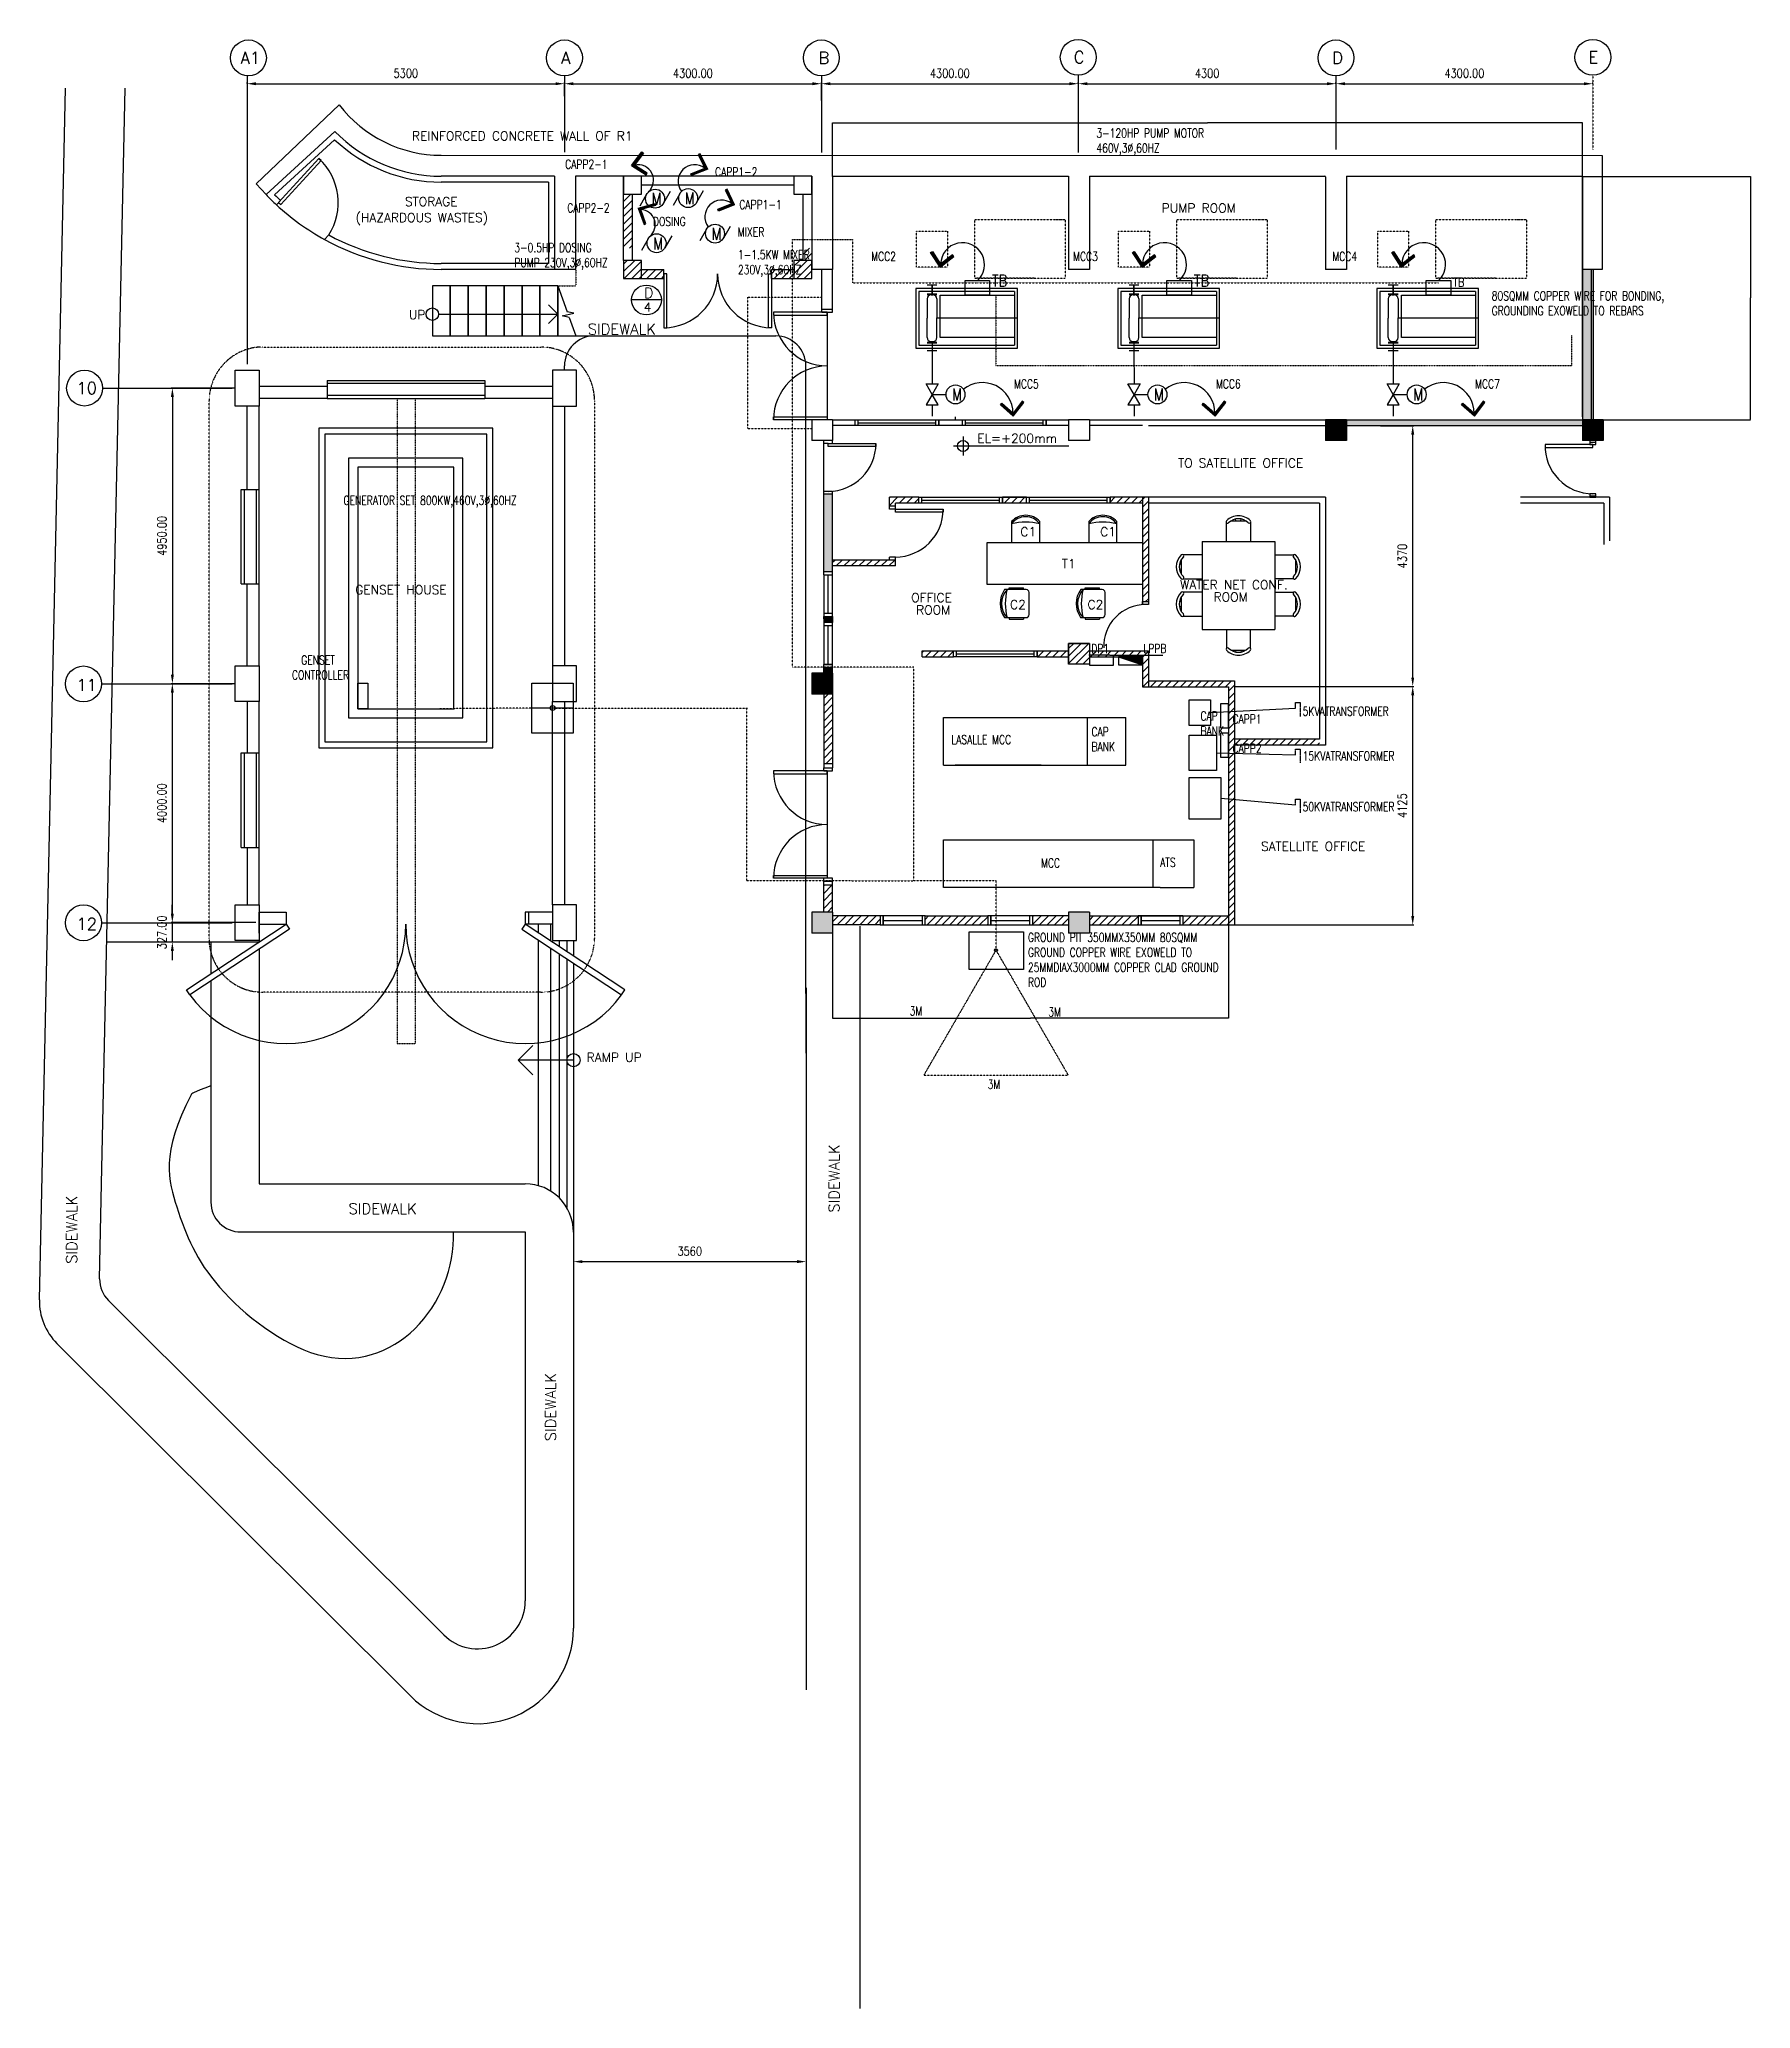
# Model space of a CAD drawing. Header units: millimetres. Extents: x 584091 to 786830, y -285467 to -75262.
# Drawn here: x 584091 to 612735, y -108236 to -75262 of the extents above; entities outside this region: 6.
import ezdxf

# ---------------------------------------------------------------- set-up
doc = ezdxf.new("R2010")
doc.units = ezdxf.units.MM
doc.header["$LTSCALE"] = 0.5
for name, pattern in [('$3$HIDDEN2', [0.1875, 0.125, -0.0625]), ('CENTER', [50.8, 31.75, -6.35, 6.35, -6.35]), ('CENTER2', [28.575, 19.05, -3.175, 3.175, -3.175]), ('DASHED2', [0.375, 0.25, -0.125]), ('HIDDEN', [0.375, 0.25, -0.125]), ('PHANTOM2', [31.75, 15.875, -3.175, 3.175, -3.175, 3.175, -3.175])]:
    doc.linetypes.add(name, pattern=pattern)
doc.layers.get('0').update_dxf_attribs({"color": 2})
doc.layers.get('Defpoints').update_dxf_attribs({"color": 140})
for name, color, linetype in [('a light', 7, 'Continuous'), ('a-co', 3, 'PHANTOM2'), ('aa co', 7, 'Continuous'), ('aa light', 7, 'Continuous'), ('aa plan', 8, 'Continuous'), ('aa tex', 7, 'Continuous'), ('brass_centerline', 8, 'CENTER'), ('brass_top', 1, 'Continuous'), ('COLUMN', 6, 'Continuous'), ('DIMENSION', 1, 'Continuous'), ('DIMENSIONS', 3, 'Continuous'), ('DOOR&WINDOW SCHED', 4, 'Continuous'), ('DOORS', 2, 'Continuous'), ('DROP CEILING', 1, 'Continuous'), ('FIXTUTE', 1, 'Continuous'), ('FURNITURE', 2, 'Continuous'), ('GAP', 1, 'Continuous'), ('GRASS PATCH', 2, 'Continuous'), ('GREEN', 3, 'Continuous'), ('GRID', 1, 'Continuous'), ('HATCH', 1, 'Continuous'), ('LEADER', 1, 'Continuous'), ('LIGHTS', 10, 'Continuous'), ('NEW PUMP', 4, 'Continuous'), ('PIPES', 5, 'Continuous'), ('RED', 1, 'Continuous'), ('ROADS', 2, 'Continuous'), ('TEXT', 3, 'Continuous'), ('TEXT3', 3, 'Continuous'), ('WAll', 4, 'Continuous'), ('WINDOWS', 2, 'Continuous'), ('YELLOW', 2, 'Continuous')]:
    doc.layers.add(name, color=color, linetype=linetype)
doc.styles.add('SIMPLEX', font='simplex.shx', dxfattribs={"width": 0.8})
doc.styles.get("Standard").update_dxf_attribs({"font": 'romans.shx', "width": 0.75})
doc.dimstyles.new('DIM 300', dxfattribs={"dimscale": 300, "dimtxt": 1.5, "dimasz": 1.5, "dimexe": 0.18, "dimexo": 0.0625, "dimgap": 1, "dimtad": 1, "dimzin": 0, "dimdsep": 46, "dimtxsty": 'SIMPLEX', "dimcen": 0.09, "dimclrd": 256, "dimclre": 256, "dimclrt": 3, "dimadec": 0, "dimazin": 0, "dimtfac": 1, "dimtofl": 0, "dimtmove": 0, "dimatfit": 3, "dimfxl": 1, "dimtolj": 1, "dimtzin": 0, "dimarcsym": 0})
doc.dimstyles.get("Standard").update_dxf_attribs({"dimtxt": 0.18, "dimasz": 0.18, "dimexe": 0.18, "dimexo": 0.0625, "dimgap": 0.09, "dimtad": 0, "dimtih": 1, "dimtoh": 1, "dimdec": 4, "dimzin": 0, "dimdsep": 46, "dimtxsty": 'Standard', "dimcen": 0.09, "dimadec": 0, "dimazin": 0, "dimtfac": 1, "dimtdec": 4, "dimtofl": 0, "dimtmove": 0, "dimatfit": 3, "dimfxl": 1, "dimtolj": 1, "dimtzin": 0, "dimarcsym": 0})
pattern_1 = [(45, (937948.27, 142599.12), (-62.755727, 62.755727), [])]
pattern_2 = [(45, (976049.86, 141748.215), (-62.755727, 62.755727), [])]

msp = doc.modelspace()

# ---------------------------------------------------------------- texts
at = {"layer": 'aa co', "color": 3, "style": 'SIMPLEX', "width": 0.8}
for p in [(594338.13543, -78032.80578, 17.62377), (594892.63543, -78022.80578, 17.62377), (595342.0346, -78617.28088, 35.24755), (594363.63543, -78777.80578, 17.62377), (599367.66562, -81310.06409, 35.24755), (602747.74939, -81310.06409, 35.24755), (607086.36438, -81310.06409, 35.24755)]:
    msp.add_text('M', height=200, dxfattribs=at).set_placement(p)
at = {"layer": 'aa co', "color": 4, "style": 'SIMPLEX', "width": 0.8}
for height, p in [(200, (600036.22872, -79401.89228)), (200, (603416.31249, -79401.89228)), (150, (607754.92748, -79401.89228))]:
    msp.add_text('TB', height=height, dxfattribs=at).set_placement(p)
at = {"layer": 'aa tex', "color": 4, "char_height": 150, "attachment_point": 1}
for s, insert, width in [('\\pi435.7;3-120HP PUMP MOTOR\\P460V,3∅,60HZ', (601348.39276, -76756.18806), 4994.9466548), ('\\pi435.7;CAPP2-1', (592455.80234, -77277.51341, -17.62377), 1000), ('\\pi435.7;CAPP1-2', (594964.80234, -77404.59507), 1000), ('\\pi435.7;CAPP2-2', (592490.71707, -78008.01341), 1000), ('\\pi435.7;CAPP1-1', (595370.30234, -77952.51341, -17.62377), 1998.9147289), ('\\pi435.7;DOSING', (593923.80234, -78236.01341, -0.99997), 1000), ('\\pi435.7;MIXER', (595345.80234, -78413.04123, -17.62377), 1000), ('3-0.5HP DOSING \\PPUMP 230V,3%%C,60HZ', (592040.30234, -78673.51341, -17.62377), 4994.9466548), ('\\pi435.7;1-1.5KW MIXER \\P230V,3%%C,60HZ', (595348.30234, -78792.01341, -17.62377), 4994.9466548), ('\\pi435.7;MCC2', (597578.55965, -78820.66667), 1000), ('\\pi435.7;MCC3', (600958.64342, -78820.66667), 1000), ('\\pi435.7;MCC4', (605297.25841, -78820.66667), 1000), ('80SQMM COPPER WIRE FOR BONDING, GROUNDING EXOWELD TO REBARS', (608400.80234, -79481.51341, -17.62377), 3699.5), ('\\pi435.7;MCC5', (599968.95931, -80955.57026, -35.24755), 1000), ('\\pi435.7;MCC6', (603349.04308, -80955.57026, -35.24755), 1000), ('\\pi435.7;MCC7', (607687.65806, -80955.57026, -35.24755), 1000), ('\\pi435.7;  \\P\\pi0;  GENERATOR SET 800KW,460V,3∅,60HZ', (589026.50441, -82656.08114, -17.62377), 4457.7612495), ('\\pi435.7;DP1', (601261.55295, -85386.62516), 1000), ('\\pi435.7;LPPB', (602135.05295, -85386.12516), 1000), ('\\pi435.7;  \\P\\pi0;  GENSET \\PCONTROLLER', (588318.09095, -85329.72445, -17.62377), 4457.7612495), ('CAP\\PBANK', (603526.69045, -86517.28513), 3216.1206045), ('\\pi435.7;CAPP1', (603626.46646, -86567.17673, -17.62377), 1000), ('\\pi435.7;5KVATRANSFORMER', (604800.41023, -86435.99458, -17.62377), 1000), ('LASALLE MCC', (599354.46646, -86910.51341, -17.62377), 3216.1206045), ('CAP\\PBANK', (601701.96646, -86780.51341, -17.62377), 3216.1206045), ('\\pi435.7;CAPP2', (603626.46646, -87057.67673, -17.62377), 1000), ('\\pi435.7;15KVATRANSFORMER', (604800.41023, -87185.49458, -17.62377), 1000), ('\\pi435.7;50KVATRANSFORMER', (604800.41023, -88036.99458, -17.62377), 1000), ('MCC', (600856.96646, -88978.01341, -17.62377), 3216.1206045), ('\\pi435.7;ATS', (602414.21707, -88966.01341), 1000), ('GROUND PIT 350MMX350MM 80SQMM GROUND COPPER WIRE EXOWELD TO 25MMDIAX3000MM COPPER CLAD GROUND ROD', (600637.30234, -90224.51341, -17.62377), 3699.5), ('\\pi435.7;3M', (598222.80234, -91454.51341, -17.62377), 1000), ('\\pi435.7;3M', (600542.30234, -91473.01341, -17.62377), 1000), ('\\pi435.7;3M', (599528.30234, -92683.51341, -17.62377), 1000)]:
    msp.add_mtext(s, dxfattribs=dict(at, insert=insert, width=width))
at = {"layer": 'DIMENSIONS', "color": 3, "style": 'SIMPLEX'}
for s, p in [('A1', (587457.93952, -75670.04808)), ('A', (592824.3211, -75670.04808)), ('B', (597132.87909, -75670.04808)), ('C', (601404.93312, -75660.36897)), ('D', (605730.51131, -75670.04808)), ('10', (584710.91604, -81199.71598)), ('11', (584710.91604, -86172.46963)), ('12', (584710.91604, -90172.46901))]:
    msp.add_text(s, height=200, dxfattribs=at).set_placement(p)
at = {"layer": 'DOOR&WINDOW SCHED', "color": 8, "style": 'SIMPLEX'}
for s, height, p in [('D', 175, (594212.08709, -79594.33373)), ('4', 150, (594207.07055, -79820.26952))]:
    msp.add_text(s, height=height, dxfattribs=at).set_placement(p)
at = {"layer": 'DOORS', "color": 3, "style": 'SIMPLEX'}
msp.add_text('E', height=200, dxfattribs=at).set_placement((610020.94485, -75660.36897))
at = {"layer": 'TEXT3', "color": 8, "ltscale": 0.05, "style": 'SIMPLEX'}
for s, height, p in [('REINFORCED CONCRETE WALL OF R1', 150, (590329.01796, -76952.76826)), ('(HAZARDOUS WASTES)', 150, (589383.85071, -78320.72282)), ('STORAGE ', 150, (590209.13211, -78052.65144)), ('PUMP ROOM', 150, (602876.98949, -78161.55025)), ('UP', 150, (590275.25598, -79946.5094)), ('SIDEWALK', 180, (593270.56373, -80203.69311)), ('EL=+200mm ', 150, (599790.32222, -82016.22214)), ('TO SATELLITE OFFICE', 150, (603149.91206, -82430.29012)), ('C1', 150, (600511.70604, -83581.2943)), ('C1', 150, (601847.05324, -83581.2943)), ('T1', 150, (601204.59507, -84116.38504)), ('GENSET HOUSE', 150, (589378.68409, -84552.45188)), ('WATER NET CONF.', 150, (603185.17496, -84468.34131)), ('OFFICE', 150, (598682.9352, -84683.54542)), ('ROOM', 150, (598766.22765, -84889.56247)), ('C2', 150, (600339.00013, -84800.91531)), ('C2', 150, (601634.83409, -84800.91531)), ('ROOM', 150, (603745.52594, -84674.35836)), ('SATELLITE OFFICE', 150, (604538.3234, -88849.31671)), ('RAMP UP', 150, (593252.33363, -92382.17048)), ('SIDEWALK', 180, (589266.44462, -94932.58198))]:
    msp.add_text(s, height=height, dxfattribs=at).set_placement(p)
for p in [(597482.47291, -94907.37632), (584720.59489, -95764.87632), (592738.16341, -98734.42739)]:
    msp.add_text('SIDEWALK', height=180, rotation=90, dxfattribs=at).set_placement(p)

# ---------------------------------------------------------------- blocks, each defined once
blk = doc.blocks.new('*D114')
at = {"layer": 'Defpoints', "color": 0, "transparency": 16777216}
for p in [(587367, -81101), (586317, -86051), (587367, -86051)]:
    blk.add_point(p, dxfattribs=at)
at = {"layer": 'DROP CEILING', "color": 1, "lineweight": -2, "transparency": 16777216}
for p, q in [((587361, -81101), (586299, -81101)), ((586317, -81251), (586317, -85901)), ((587361, -86051), (586299, -86051))]:
    blk.add_line(p, q, dxfattribs=at)
at = {"layer": 'DROP CEILING', "color": 1, "transparency": 16777216}
for points in [[(586292, -81251), (586342, -81251), (586317, -81101)], [(586292, -85901), (586342, -85901), (586317, -86051)]]:
    blk.add_solid(points, dxfattribs=at)
at = {"layer": 'DROP CEILING', "color": 3, "transparency": 16777216, "insert": (586142, -83576), "char_height": 150, "attachment_point": 5, "rotation": 90, "style": 'SIMPLEX'}
blk.add_mtext('\\A1;4950.00', dxfattribs=at)
blk = doc.blocks.new('*D115')
at = {"layer": 'Defpoints', "color": 0, "transparency": 16777216}
for p in [(587367, -86051), (586316, -90051), (587367, -90051)]:
    blk.add_point(p, dxfattribs=at)
at = {"layer": 'DROP CEILING', "color": 1, "lineweight": -2, "transparency": 16777216}
for p, q in [((587361, -86051), (586298, -86051)), ((586316, -86201), (586316, -89901)), ((587361, -90051), (586298, -90051))]:
    blk.add_line(p, q, dxfattribs=at)
at = {"layer": 'DROP CEILING', "color": 1, "transparency": 16777216}
for points in [[(586291, -86201), (586341, -86201), (586316, -86051)], [(586291, -89901), (586341, -89901), (586316, -90051)]]:
    blk.add_solid(points, dxfattribs=at)
at = {"layer": 'DROP CEILING', "color": 3, "transparency": 16777216, "insert": (586141, -88051), "char_height": 150, "attachment_point": 5, "rotation": 90, "style": 'SIMPLEX'}
blk.add_mtext('\\A1;4000.00', dxfattribs=at)
blk = doc.blocks.new('*D116')
at = {"layer": 'Defpoints', "color": 0, "transparency": 16777216}
for p in [(597180, -76004), (592880, -76221), (597180, -76291)]:
    blk.add_point(p, dxfattribs=at)
at = {"layer": 'DROP CEILING', "color": 1, "lineweight": -2, "transparency": 16777216}
for p, q in [((592880, -76215), (592880, -75986)), ((593030, -76004), (597030, -76004)), ((597180, -76285), (597180, -75986))]:
    blk.add_line(p, q, dxfattribs=at)
at = {"layer": 'DROP CEILING', "color": 1, "transparency": 16777216}
for points in [[(593030, -75979), (593030, -76029), (592880, -76004)], [(597030, -75979), (597030, -76029), (597180, -76004)]]:
    blk.add_solid(points, dxfattribs=at)
at = {"layer": 'DROP CEILING', "color": 3, "transparency": 16777216, "insert": (595030, -75829), "char_height": 150, "attachment_point": 5, "style": 'SIMPLEX'}
blk.add_mtext('\\A1;4300.00', dxfattribs=at)
blk = doc.blocks.new('*D122')
at = {"layer": 'Defpoints', "color": 0, "transparency": 16777216}
for p in [(597180, -76135), (601480, -75898), (601480, -76004)]:
    blk.add_point(p, dxfattribs=at)
at = {"layer": 'DROP CEILING', "color": 1, "lineweight": -2, "transparency": 16777216}
for p, q in [((597180, -76129), (597180, -75986)), ((597330, -76004), (601330, -76004)), ((601480, -75904), (601480, -76022))]:
    blk.add_line(p, q, dxfattribs=at)
at = {"layer": 'DROP CEILING', "color": 1, "transparency": 16777216}
for points in [[(597330, -75979), (597330, -76029), (597180, -76004)], [(601330, -75979), (601330, -76029), (601480, -76004)]]:
    blk.add_solid(points, dxfattribs=at)
at = {"layer": 'DROP CEILING', "color": 3, "transparency": 16777216, "insert": (599330, -75829), "char_height": 150, "attachment_point": 5, "style": 'SIMPLEX'}
blk.add_mtext('\\A1;4300.00', dxfattribs=at)
blk = doc.blocks.new('*D117')
at = {"layer": 'Defpoints', "color": 0, "transparency": 16777216}
for p in [(587717, -90051), (586316, -90378), (587717, -90378)]:
    blk.add_point(p, dxfattribs=at)
at = {"layer": 'DROP CEILING', "color": 1, "lineweight": -2, "transparency": 16777216}
for p, q in [((586316, -89901), (586316, -89751)), ((587711, -90051), (586298, -90051)), ((587711, -90378), (586298, -90378)), ((586316, -90528), (586316, -90678))]:
    blk.add_line(p, q, dxfattribs=at)
at = {"layer": 'DROP CEILING', "color": 1, "transparency": 16777216}
for points in [[(586291, -89901), (586341, -89901), (586316, -90051)], [(586291, -90528), (586341, -90528), (586316, -90378)]]:
    blk.add_solid(points, dxfattribs=at)
at = {"layer": 'DROP CEILING', "color": 3, "transparency": 16777216, "insert": (586141, -90214), "char_height": 150, "attachment_point": 5, "rotation": 90, "style": 'SIMPLEX'}
blk.add_mtext('\\A1;327.00', dxfattribs=at)
blk = doc.blocks.new('*D118')
at = {"layer": 'Defpoints', "color": 0, "transparency": 16777216}
for p in [(587567, -76004), (592880, -76004), (592880, -76004)]:
    blk.add_point(p, dxfattribs=at)
at = {"layer": 'DROP CEILING', "color": 1, "lineweight": -2, "transparency": 16777216}
for p, q in [((587567, -75998), (587567, -75986)), ((587717, -76004), (592730, -76004)), ((592880, -75998), (592880, -75986))]:
    blk.add_line(p, q, dxfattribs=at)
at = {"layer": 'DROP CEILING', "color": 1, "transparency": 16777216}
for points in [[(587717, -75979), (587717, -76029), (587567, -76004)], [(592730, -75979), (592730, -76029), (592880, -76004)]]:
    blk.add_solid(points, dxfattribs=at)
at = {"layer": 'DROP CEILING', "color": 3, "transparency": 16777216, "insert": (590224, -75829), "char_height": 150, "attachment_point": 5, "style": 'SIMPLEX'}
blk.add_mtext('\\A1;5300', dxfattribs=at)
blk = doc.blocks.new('*D123')
at = {"layer": 'Defpoints', "color": 0, "transparency": 16777216}
for p in [(593030, -95232), (596924, -95232), (596924, -95728)]:
    blk.add_point(p, dxfattribs=at)
at = {"layer": 'DROP CEILING', "color": 1, "lineweight": -2, "transparency": 16777216}
for p, q in [((593030, -95239), (593030, -95746)), ((596924, -95239), (596924, -95746)), ((593180, -95728), (596774, -95728))]:
    blk.add_line(p, q, dxfattribs=at)
at = {"layer": 'DROP CEILING', "color": 1, "transparency": 16777216}
for points in [[(593180, -95703), (593180, -95753), (593030, -95728)], [(596774, -95703), (596774, -95753), (596924, -95728)]]:
    blk.add_solid(points, dxfattribs=at)
at = {"layer": 'DROP CEILING', "color": 3, "transparency": 16777216, "insert": (594977, -95553), "char_height": 150, "attachment_point": 5, "style": 'SIMPLEX'}
blk.add_mtext('\\A1;3560', dxfattribs=at)
blk = doc.blocks.new('*D119')
at = {"layer": 'Defpoints', "color": 0, "transparency": 16777216}
for p in [(605794, -76004), (610094, -76004), (610094, -76004)]:
    blk.add_point(p, dxfattribs=at)
at = {"layer": 'DROP CEILING', "color": 1, "lineweight": -2, "transparency": 16777216}
for p, q in [((605794, -75998), (605794, -75986)), ((605944, -76004), (609944, -76004)), ((610094, -75998), (610094, -75986))]:
    blk.add_line(p, q, dxfattribs=at)
at = {"layer": 'DROP CEILING', "color": 1, "transparency": 16777216}
for points in [[(605944, -75979), (605944, -76029), (605794, -76004)], [(609944, -75979), (609944, -76029), (610094, -76004)]]:
    blk.add_solid(points, dxfattribs=at)
at = {"layer": 'DROP CEILING', "color": 3, "transparency": 16777216, "insert": (607944, -75829), "char_height": 150, "attachment_point": 5, "style": 'SIMPLEX'}
blk.add_mtext('\\A1;4300.00', dxfattribs=at)
blk = doc.blocks.new('*D120')
at = {"layer": 'Defpoints', "color": 0, "transparency": 16777216}
for p in [(601480, -76004), (605794, -76004), (605794, -76004)]:
    blk.add_point(p, dxfattribs=at)
at = {"layer": 'DROP CEILING', "color": 1, "lineweight": -2, "transparency": 16777216}
for p, q in [((601480, -75998), (601480, -75986)), ((601630, -76004), (605644, -76004)), ((605794, -75998), (605794, -75986))]:
    blk.add_line(p, q, dxfattribs=at)
at = {"layer": 'DROP CEILING', "color": 1, "transparency": 16777216}
for points in [[(601630, -75979), (601630, -76029), (601480, -76004)], [(605644, -75979), (605644, -76029), (605794, -76004)]]:
    blk.add_solid(points, dxfattribs=at)
at = {"layer": 'DROP CEILING', "color": 3, "transparency": 16777216, "insert": (603637, -75829), "char_height": 150, "attachment_point": 5, "style": 'SIMPLEX'}
blk.add_mtext('\\A1;4300', dxfattribs=at)
blk = doc.blocks.new('*D121')
at = {"layer": 'Defpoints', "color": 0, "transparency": 16777216}
for p in [(606532, -81730), (607079, -81730), (604094, -86097)]:
    blk.add_point(p, dxfattribs=at)
at = {"layer": 'DROP CEILING', "color": 1, "lineweight": -2, "transparency": 16777216}
for p, q in [((606538, -81730), (607097, -81730)), ((607079, -85947), (607079, -81880)), ((604100, -86097), (607097, -86097))]:
    blk.add_line(p, q, dxfattribs=at)
at = {"layer": 'DROP CEILING', "color": 1, "transparency": 16777216}
for points in [[(607054, -81880), (607104, -81880), (607079, -81730)], [(607054, -85947), (607104, -85947), (607079, -86097)]]:
    blk.add_solid(points, dxfattribs=at)
at = {"layer": 'DROP CEILING', "color": 3, "transparency": 16777216, "insert": (606904, -83913), "char_height": 150, "attachment_point": 5, "rotation": 90, "style": 'SIMPLEX'}
blk.add_mtext('\\A1;4370', dxfattribs=at)
blk = doc.blocks.new('*D113')
at = {"layer": 'Defpoints', "color": 0, "transparency": 16777216}
for p in [(604094, -86097), (607079, -86097), (604094, -90090)]:
    blk.add_point(p, dxfattribs=at)
at = {"layer": 'DROP CEILING', "color": 1, "lineweight": -2, "transparency": 16777216}
for p, q in [((604100, -86097), (607097, -86097)), ((607079, -89940), (607079, -86247)), ((604100, -90090), (607097, -90090))]:
    blk.add_line(p, q, dxfattribs=at)
at = {"layer": 'DROP CEILING', "color": 1, "transparency": 16777216}
for points in [[(607054, -86247), (607104, -86247), (607079, -86097)], [(607054, -89940), (607104, -89940), (607079, -90090)]]:
    blk.add_solid(points, dxfattribs=at)
at = {"layer": 'DROP CEILING', "color": 3, "transparency": 16777216, "insert": (606904, -88093), "char_height": 150, "attachment_point": 5, "rotation": 90, "style": 'SIMPLEX'}
blk.add_mtext('\\A1;4125', dxfattribs=at)
blk = doc.blocks.new('arr')
at = {"layer": 'LIGHTS', "color": 4}
for points in [[(1197759, 398697), (1197641, 398824), (1197656, 398838), (1197759, 398728)], [(1197759, 398697), (1197877, 398824), (1197862, 398838), (1197759, 398728)]]:
    blk.add_lwpolyline(points, dxfattribs=at)
blk = doc.blocks.new('*D124')
at = {"layer": 'aa light', "color": 0, "lineweight": -2, "transparency": 16777216}
for p, q in [((597369, -89940), (597369, -91649)), ((603994, -89940), (603994, -91649))]:
    blk.add_line(p, q, dxfattribs=at)
at = {"layer": 'aa light', "color": 0, "linetype": 'Continuous', "lineweight": -2, "transparency": 16777216}
for p, q in [((597369, -91649), (600681, -91649)), ((603994, -91649), (600682, -91649))]:
    blk.add_line(p, q, dxfattribs=at)
at = {"layer": 'aa light', "color": 0, "transparency": 16777216}
for points in [[(597369, -91649), (597369, -91649), (597369, -91649)], [(603994, -91649), (603994, -91649), (603994, -91649)]]:
    blk.add_solid(points, dxfattribs=at)
at = {"layer": 'Defpoints', "color": 0, "transparency": 16777216}
for p in [(597369, -89940), (603994, -89940), (603994, -91649)]:
    blk.add_point(p, dxfattribs=at)
at = {"layer": 'aa light', "color": 0, "transparency": 16777216, "insert": (600682, -91649), "char_height": 0.18, "attachment_point": 5}
blk.add_mtext('\\A1;6625.0000', dxfattribs=at)
blk = doc.blocks.new('*D125')
at = {"layer": 'aa light', "color": 0, "lineweight": -2, "transparency": 16777216}
for p, q in [((597369, -77555), (597369, -76658)), ((609919, -77555), (609919, -76658))]:
    blk.add_line(p, q, dxfattribs=at)
at = {"layer": 'aa light', "color": 0, "linetype": 'Continuous', "lineweight": -2, "transparency": 16777216}
for p, q in [((597369, -76658), (603644, -76658)), ((609919, -76658), (603645, -76658))]:
    blk.add_line(p, q, dxfattribs=at)
at = {"layer": 'aa light', "color": 0, "transparency": 16777216}
for points in [[(597369, -76658), (597369, -76658), (597369, -76658)], [(609919, -76658), (609919, -76658), (609919, -76658)]]:
    blk.add_solid(points, dxfattribs=at)
at = {"layer": 'Defpoints', "color": 0, "transparency": 16777216}
for p in [(597369, -76658), (597369, -77555), (609919, -77555)]:
    blk.add_point(p, dxfattribs=at)
at = {"layer": 'aa light', "color": 0, "transparency": 16777216, "insert": (603644, -76658), "char_height": 0.18, "attachment_point": 5}
blk.add_mtext('\\A1;12550.0000', dxfattribs=at)
blk = doc.blocks.new('*D126')
at = {"layer": 'aa light', "color": 0, "lineweight": -2, "transparency": 16777216}
for p, q in [((609919, -77555), (612734, -77555)), ((609919, -81630), (612734, -81630))]:
    blk.add_line(p, q, dxfattribs=at)
at = {"layer": 'aa light', "color": 0, "linetype": 'Continuous', "lineweight": -2, "transparency": 16777216}
for p in [(612734, -77555), (612734, -81629)]:
    blk.add_line(p, (612734, -79592), dxfattribs=at)
at = {"layer": 'aa light', "color": 0, "transparency": 16777216}
for points in [[(612734, -77555), (612734, -77555), (612734, -77555)], [(612734, -81629), (612734, -81629), (612734, -81630)]]:
    blk.add_solid(points, dxfattribs=at)
at = {"layer": 'Defpoints', "color": 0, "transparency": 16777216}
for p in [(609919, -77555), (612734, -77555), (609919, -81630)]:
    blk.add_point(p, dxfattribs=at)
at = {"layer": 'aa light', "color": 0, "transparency": 16777216, "insert": (612734, -79592), "char_height": 0.18, "attachment_point": 5}
blk.add_mtext('\\A1;4075.0000', dxfattribs=at)

# ---------------------------------------------------------------- dimensions: what is measured, and where the dimension line sits
at = {"layer": 'aa light', "color": 6}
for base, p1, p2, picture, middle in [((597369.21707, -76658.01295), (609919.21707, -77554.59507), (597369.21707, -77554.59507), '*D125', (603644.21707, -76658.01295)), ((603994.21707, -91649.27536), (597369.21707, -89939.59507), (603994.21707, -89939.59507), '*D124', (600681.71707, -91649.27536))]:
    dim = msp.add_linear_dim(base=base, p1=p1, p2=p2, dimstyle='Standard', override={"dimfxl": 0.18, "dimarcsym": 1}, dxfattribs=at)
    dim.commit()
    dim.dimension.update_dxf_attribs({"geometry": picture, "text_midpoint": middle})
dim = msp.add_linear_dim(base=(612734.1775, -77554.59507), p1=(609919.21707, -81629.59507), p2=(609919.21707, -77554.59507), angle=90, dimstyle='Standard', override={"dimfxl": 0.18, "dimarcsym": 1}, dxfattribs=at)
dim.commit()
dim.dimension.update_dxf_attribs({"geometry": '*D126', "text_midpoint": (612734.1775, -79592.09507)})
at = {"layer": 'DROP CEILING'}
for base, p1, p2, text, override, picture, middle in [((592880.21572, -76004.03479), (587567.41572, -76004.03479), (592880.21572, -76004.03479), '5300', {"dimscale": 100, "dimclrd": 1, "dimclre": 1, "dimclrt": 3}, '*D118', (590223.81572, -75829.03479)), ((605794.21535, -76003.77861), (601480.21511, -76003.77861), (605794.21535, -76003.77861), '4300', {"dimscale": 100, "dimclrd": 1, "dimclre": 1, "dimclrt": 3}, '*D120', (603637.21523, -75828.77861)), ((596924.40499, -95727.96514), (593030.21572, -95232.25752), (596924.40499, -95232.25752), '3560', {"dimscale": 100, "dimclrd": 1, "dimclre": 1}, '*D123', (594977.31036, -95552.96514))]:
    dim = msp.add_linear_dim(base=base, p1=p1, p2=p2, text=text, dimstyle='DIM 300', override=override, dxfattribs=at)
    dim.commit()
    dim.dimension.update_dxf_attribs({"geometry": picture, "text_midpoint": middle})
for base, p1, p2, picture, middle in [((597180.21572, -76004.03479), (592880.21572, -76220.85381), (597180.21572, -76290.80279), '*D116', (595030.21572, -75829.03479)), ((601480.21511, -76004.03479), (597180.21572, -76135.29379), (601480.21511, -75897.74434), '*D122', (599330.21541, -75829.03479)), ((610094.21473, -76003.77861), (605794.21535, -76003.77861), (610094.21473, -76003.77861), '*D119', (607944.21504, -75828.77861))]:
    dim = msp.add_linear_dim(base=base, p1=p1, p2=p2, dimstyle='DIM 300', override={"dimscale": 100, "dimclrd": 1, "dimclre": 1, "dimclrt": 3}, dxfattribs=at)
    dim.commit()
    dim.dimension.update_dxf_attribs({"geometry": picture, "text_midpoint": middle})
for base, p1, p2, picture, middle in [((586316.70541, -86050.85675), (587367.41572, -81100.85752), (587367.41572, -86050.85675), '*D114', (586141.70541, -83575.85714)), ((586316.17567, -90050.85613), (587367.41572, -86050.85675), (587367.41572, -90050.85613), '*D115', (586141.17567, -88050.85644))]:
    dim = msp.add_linear_dim(base=base, p1=p1, p2=p2, angle=90, dimstyle='DIM 300', override={"dimscale": 100, "dimclrd": 1, "dimclre": 1, "dimclrt": 3}, dxfattribs=at)
    dim.commit()
    dim.dimension.update_dxf_attribs({"geometry": picture, "text_midpoint": middle})
for base, p1, p2, text, picture, middle in [((607079.39881, -81729.59507), (604094.21707, -86096.84344), (606532.10695, -81729.59507), '4370', '*D121', (606904.39881, -83913.21925)), ((607079.39881, -86096.84344), (604094.21707, -90089.59507), (604094.21707, -86096.84344), '4125', '*D113', (606904.39881, -88093.21925))]:
    dim = msp.add_linear_dim(base=base, p1=p1, p2=p2, angle=90, text=text, dimstyle='DIM 300', override={"dimscale": 100, "dimclrd": 1, "dimclre": 1, "dimclrt": 3}, dxfattribs=at)
    dim.commit()
    dim.dimension.update_dxf_attribs({"geometry": picture, "text_midpoint": middle})
dim = msp.add_linear_dim(base=(586316.17567, -90377.86018), p1=(587717.41567, -90050.85613), p2=(587717.41567, -90377.86018), angle=90, dimstyle='DIM 300', override={"dimscale": 100, "dimclrd": 1, "dimclre": 1, "dimclrt": 3}, dxfattribs=at)
dim.commit()
dim.dimension.update_dxf_attribs({"geometry": '*D117', "text_midpoint": (586316.17567, -90214.35816), "dimtype": 160})

# ---------------------------------------------------------------- hatches: boundary and pattern name
at = {"layer": 'a light'}
for points in [[(594266.83665, -77501.58825), (594248.17381, -77530.77626), (594004.77837, -77375.14901), (594177.4535, -77143.53623), (594205.22853, -77164.24344), (594054.8023, -77366.01331)], [(595119.81698, -77190.36713), (595151.00068, -77175.27348), (595276.86486, -77435.31077), (595008.47379, -77542.20984), (594995.65444, -77510.02436), (595229.46377, -77416.89905)], [(595569.21615, -77784.84223), (595600.39985, -77769.74859), (595726.26404, -78029.78587), (595457.87296, -78136.68495), (595445.05361, -78104.49946), (595678.86295, -78011.37415)], [(594244.69786, -78348.29094), (594212.03494, -78359.83974), (594115.73082, -78087.46738), (594394.30616, -78010.93658), (594403.48374, -78044.34337), (594160.80237, -78111.0133)], [(599376.22705, -78869.32901), (599397.36818, -78896.77521), (599168.49749, -79073.06869), (599009.06463, -78832.1489), (599037.95575, -78813.02969), (599176.84596, -79022.90737)], [(602756.31082, -78869.32901), (602777.45195, -78896.77521), (602548.58126, -79073.06869), (602389.1484, -78832.1489), (602418.03952, -78813.02969), (602556.92973, -79022.90737)], [(607094.92581, -78869.32901), (607116.06694, -78896.77521), (606887.19625, -79073.06869), (606727.76339, -78832.1489), (606756.65451, -78813.02969), (606895.54472, -79022.90737)], [(600540.10246, -81318.82031), (600567.69987, -81339.76366), (600393.05569, -81569.89534), (600176.0358, -81379.20306), (600198.90364, -81353.17801), (600387.96089, -81519.29991)], [(603920.18623, -81318.82031), (603947.78364, -81339.76366), (603773.13947, -81569.89534), (603556.11957, -81379.20306), (603578.98741, -81353.17801), (603768.04466, -81519.29991)], [(608258.80121, -81318.82031), (608286.39863, -81339.76366), (608111.75445, -81569.89534), (607894.73456, -81379.20306), (607917.6024, -81353.17801), (608106.65965, -81519.29991)]]:
    msp.add_hatch(color=1, dxfattribs=at).paths.add_polyline_path(points)
at = {"layer": 'aa light'}
msp.add_hatch(color=1, dxfattribs=at).paths.add_polyline_path([(602556.55295, -85735.24723), (602556.55295, -85600.85752), (602156.55295, -85600.85752)])
at = {"layer": 'DIMENSION'}
h = msp.add_hatch(dxfattribs=at)
h.set_pattern_fill('ANSI31', color=8)
h.set_pattern_definition([(45, (976049.8593, 141748.21461), (-0.08838834765, 0.08838834765), [])])
h.paths.add_polyline_path([(597369.21707, -84927.72629), (597219.21707, -84927.72629), (597219.21707, -85027.72629), (597369.21707, -85027.72629)])
h = msp.add_hatch(dxfattribs=at)
h.set_pattern_fill('ANSI31', color=8)
h.set_pattern_definition([(45, (976049.8593, 140900.08339), (-0.08838834765, 0.08838834765), [])])
h.paths.add_polyline_path([(597369.21707, -85775.85752), (597219.21707, -85775.85752), (597219.21707, -85875.85752), (597369.21707, -85875.85752)])
at = {"layer": 'HATCH'}
h = msp.add_hatch(dxfattribs=at)
h.set_pattern_fill('ANSI31', color=8, scale=710)
h.set_pattern_definition(pattern_1)
h.paths.add_polyline_path([(594019.21707, -77854.59507), (593869.21707, -77854.59507), (593869.21707, -78756.67344), (594019.21707, -78756.67344)])
h = msp.add_hatch(dxfattribs=at)
h.set_pattern_fill('ANSI31', color=8, scale=710)
h.set_pattern_definition(pattern_1)
h.paths.add_polyline_path([(597019.21707, -78755.48332), (596869.21707, -78755.87787), (596869.21707, -78963.59507), (597019.21707, -78963.59507)])
h = msp.add_hatch(dxfattribs=at)
h.set_pattern_fill('ANSI31', color=8, scale=710)
h.set_pattern_definition(pattern_2)
h.paths.add_polyline_path([(594169.21707, -78963.59507), (593869.21707, -78963.59507), (593869.21707, -79263.59507), (594169.21707, -79263.59507)])
h.paths.add_polyline_path([(597019.15457, -78963.59507), (596719.15457, -78963.59507), (596719.15457, -79263.59507), (597019.15457, -79263.59507)])
h = msp.add_hatch(dxfattribs=at)
h.set_pattern_fill('ANSI31', color=8, scale=710)
h.set_pattern_definition(pattern_2)
h.paths.add_polyline_path([(596719.15457, -79264.59507), (596719.15457, -79114.59507), (596344.24832, -79114.59507), (596344.24832, -79264.59507)])
h.paths.add_polyline_path([(594544.24832, -79264.59507), (594544.24832, -79114.59507), (594169.21707, -79114.59507), (594169.21707, -79264.59507)])
h = msp.add_hatch(color=8, dxfattribs=at)
h.dxf.hatch_style = 1
h.paths.add_polyline_path([(609919.21707, -81579.59507), (609919.21707, -81629.59507), (610099.21707, -81629.59507), (610099.21707, -79114.07574), (609919.21707, -79114.07574)])
h = msp.add_hatch(color=8, dxfattribs=at)
h.dxf.hatch_style = 1
h.paths.add_polyline_path([(605969.21707, -81629.59507), (605619.21707, -81629.59507), (605619.21707, -81979.59507), (605969.21707, -81979.59507)])
h = msp.add_hatch(color=8, dxfattribs=at)
h.dxf.hatch_style = 1
h.paths.add_polyline_path([(609919.21707, -81629.59507), (605969.21707, -81629.59507), (605969.21707, -81729.59507), (609919.21707, -81729.59507)])
h = msp.add_hatch(color=8, dxfattribs=at)
h.dxf.hatch_style = 1
h.paths.add_polyline_path([(610269.21707, -81629.59507), (609919.21707, -81629.59507), (609919.21707, -81979.59507), (610269.21707, -81979.59507)])
h = msp.add_hatch(dxfattribs=at)
h.set_pattern_fill('ANSI31', color=8, scale=710)
h.set_pattern_definition(pattern_1)
h.paths.add_polyline_path([(599394.21707, -85500.85752), (598869.21707, -85500.85752), (598869.21707, -85600.85752), (599394.21707, -85600.85752)])
h.paths.add_polyline_path([(601319.21707, -85500.85752), (600794.21707, -85500.85752), (600794.21707, -85600.85752), (601319.21707, -85600.85752)])
h.paths.add_polyline_path([(602656.55295, -85500.85752), (601669.21707, -85500.85752), (601669.21707, -85600.85752), (602556.55295, -85600.85752), (602556.55295, -86100.85752), (602656.55295, -86100.85752), (602656.55295, -85950.85752)])
h.paths.add_polyline_path([(602656.55295, -82929.59507), (602556.55295, -82929.59507), (602556.55295, -84675.85752), (602656.55295, -84675.85752)])
h.paths.add_polyline_path([(602556.55295, -82929.59507), (602012.88501, -82929.59507), (602012.88501, -83029.59507), (602556.55295, -83029.59507)])
h.paths.add_polyline_path([(600612.88501, -82929.59507), (600212.88501, -82929.59507), (600212.88501, -83029.59507), (600612.88501, -83029.59507)])
h.paths.add_polyline_path([(598812.88501, -82929.59507), (598319.21707, -82929.59507), (598319.21707, -83079.59507), (598419.21707, -83079.59507), (598419.21707, -83029.59507), (598812.88501, -83029.59507)])
h.paths.add_polyline_path([(598419.21707, -83979.59507), (598319.21707, -83979.59507), (597369.21707, -83979.59507), (597369.21707, -84079.59507), (598419.21707, -84079.59507)])
h = msp.add_hatch(dxfattribs=at)
h.set_pattern_fill('ANSI31', color=8, scale=710)
h.set_pattern_definition(pattern_1)
h.paths.add_polyline_path([(601319.21707, -85725.85752), (601669.21707, -85725.85752), (601669.21707, -85375.85752), (601319.21707, -85375.85752)])
h = msp.add_hatch(dxfattribs=at)
h.set_pattern_fill('ANSI31', color=8, scale=710)
h.set_pattern_definition(pattern_1)
h.paths.add_polyline_path([(602656.55295, -86000.85752), (602656.55295, -86100.85752), (603994.21707, -86100.85752), (603994.21707, -90089.59507), (604094.21707, -90089.59507), (604094.21707, -86000.85752)])
h = msp.add_hatch(dxfattribs=at)
h.set_pattern_fill('ANSI31', color=8, scale=710)
h.set_pattern_definition(pattern_1)
h.paths.add_polyline_path([(601319.21707, -89939.59507), (600716.55573, -89939.59507), (600716.55573, -90089.59507), (601319.21707, -90089.59507)])
h.paths.add_polyline_path([(599966.55573, -89939.59507), (599000.89929, -89939.59507), (599000.89929, -90089.59507), (599966.55573, -90089.59507)])
h.paths.add_polyline_path([(599000.89929, -89939.59507), (598916.55573, -89939.59507), (598916.55573, -90089.59507), (599000.89929, -90089.59507)])
h.paths.add_polyline_path([(598166.55573, -89939.59507), (597369.21707, -89939.59507), (597369.21707, -90089.59507), (598166.55573, -90089.59507)])
h.paths.add_polyline_path([(597369.21707, -89425.20139), (597219.21707, -89425.20139), (597219.21707, -89875.85752), (597369.21707, -89875.85752)])
h.paths.add_polyline_path([(597369.21707, -86225.85752), (597219.21707, -86225.85752), (597219.21707, -87393.98874), (597369.21707, -87393.98874)])
h = msp.add_hatch(dxfattribs=at)
h.set_pattern_fill('ANSI31', color=8, scale=710)
h.set_pattern_definition(pattern_1)
h.paths.add_polyline_path([(604094.21707, -86977.82858), (604094.21707, -87077.82858), (605517.0902, -87077.82858), (605517.0902, -86977.82858)])
h = msp.add_hatch(dxfattribs=at)
h.set_pattern_fill('ANSI31', color=8, scale=710)
h.set_pattern_definition(pattern_1)
h.paths.add_polyline_path([(601669.21707, -89939.59507), (601669.21707, -90089.59507), (602481.71707, -90089.59507), (602481.71707, -89939.59507)])
h.paths.add_polyline_path([(603994.21707, -90089.59507), (603994.21707, -89939.59507), (603231.71707, -89939.59507), (603231.71707, -90089.59507)])
at = {"layer": 'RED'}
h = msp.add_hatch(color=8, dxfattribs=at)
h.dxf.hatch_style = 1
h.paths.add_polyline_path([(597219.21707, -84177.72629), (597369.21707, -84177.72629), (597369.21707, -84079.59507), (597369.21707, -82879.59507), (597219.21707, -82879.59507)])
h = msp.add_hatch(color=8, dxfattribs=at)
h.dxf.hatch_style = 1
h.paths.add_polyline_path([(597019.21707, -86225.85752), (597369.21707, -86225.85752), (597369.21707, -85875.85752), (597019.21707, -85875.85752)])
h = msp.add_hatch(color=8, dxfattribs=at)
h.dxf.hatch_style = 1
h.paths.add_polyline_path([(601669.21707, -89875.85752), (601319.21707, -89875.85752), (601319.21707, -90225.85752), (601669.21707, -90225.85752)])
h.paths.add_polyline_path([(597369.21707, -89875.85752), (597019.21707, -89875.85752), (597019.21707, -90225.85752), (597369.21707, -90225.85752)])

# ---------------------------------------------------------------- linework, layer by layer
at = {"color": 8}
msp.add_lwpolyline([(601319.21707, -85375.85752), (601669.21707, -85375.85752), (601669.21707, -85725.85752), (601319.21707, -85725.85752)], close=True, dxfattribs=at)
at = {"layer": 'a-co', "color": 3, "elevation": -17.62377}
for points in [[(605115.46646, -86461.51341), (605115.46646, -86368.01341), (605196.46646, -86368.01341), (605196.46646, -86599.51341)], [(605115.46646, -87239.01341), (605115.46646, -87145.51341), (605196.46646, -87145.51341), (605196.46646, -87377.01341)], [(605115.46646, -88079.01341), (605115.46646, -87985.51341), (605196.46646, -87985.51341), (605196.46646, -88217.01341)]]:
    msp.add_lwpolyline(points, dxfattribs=at)
at = {"layer": 'aa co', "color": 4}
for p, q in [((599224.21707, -87414.59507), (599224.21707, -86614.59507)), ((599224.21707, -86614.59507), (600024.21707, -86614.59507)), ((599366.55295, -86614.59507, -17.62377), (599793.88884, -86614.59507, -17.62377)), ((600024.21707, -86614.59507), (601231.55295, -86614.59507, -17.62377)), ((601231.55295, -86614.59507, -17.62377), (602274.21707, -86614.59507, -17.62377)), ((601634.21707, -87414.59507), (601634.21707, -86614.59507, -17.62377)), ((602274.21707, -87414.59507), (602274.21707, -86614.59507)), ((599224.21707, -87414.59507), (602274.21707, -87414.59507)), ((600219.21707, -87414.59507), (599419.21707, -87414.59507)), ((600856.88119, -87414.59507), (600056.88119, -87414.59507)), ((600726.55295, -87414.59507), (600086.55295, -87414.59507)), ((600626.55295, -87414.59507), (600219.21707, -87414.59507)), ((599224.21707, -89464.59507), (599224.21707, -88664.59507)), ((599224.21707, -88664.59507), (603414.21707, -88664.59507)), ((599691.96768, -88664.59507), (600491.96768, -88664.59507)), ((600329.6318, -88664.59507), (601129.6318, -88664.59507)), ((600491.96768, -88664.59507), (601291.96768, -88664.59507)), ((601549.21707, -88664.59507), (601976.55295, -88664.59507)), ((602729.6318, -88664.59507), (602729.6318, -89464.59507)), ((603414.21707, -88664.59507), (603414.21707, -89464.59507)), ((600024.21707, -89464.59507), (599224.21707, -89464.59507)), ((600824.21707, -89464.59507), (600024.21707, -89464.59507)), ((601624.21707, -89464.59507), (600824.21707, -89464.59507)), ((602424.21707, -89464.59507), (601624.21707, -89464.59507)), ((602851.55295, -89464.59507), (602424.21707, -89464.59507)), ((602851.55295, -89464.59507), (603414.21707, -89464.59507))]:
    msp.add_line(p, q, dxfattribs=at)
at = {"layer": 'aa co', "color": 3, "elevation": -17.62377}
for points in [[(594649.03009, -77808.04676), (594536.29661, -78004.21803)], [(595203.53009, -77798.04676), (595090.79661, -77994.21803)], [(594255.73377, -77855.89514), (594143.00029, -78052.06641)], [(594810.23377, -77845.89514), (594697.50029, -78042.06641)], [(594281.23377, -78600.89514), (594168.50029, -78797.06641)], [(594674.53009, -78553.04676), (594561.79661, -78749.21803)]]:
    msp.add_lwpolyline(points, dxfattribs=at)
at = {"layer": 'aa co', "color": 3}
for points in [[(595259.63294, -78440.37024), (595146.89946, -78636.54151)], [(595652.92926, -78392.52186), (595540.19578, -78588.69313)], [(599033.20012, -80471.28728), (599033.34956, -81030.82124)], [(602413.28389, -80471.28728), (602413.43333, -81030.82124)], [(606751.89888, -80471.28728), (606752.04832, -81030.82124)], [(599033.34956, -81206.77172), (599267.15307, -81206.77172)], [(599033.34956, -81382.72221), (599033.34956, -81571.94085)], [(602413.43333, -81206.77172), (602647.23684, -81206.77172)], [(602413.43333, -81382.72221), (602413.43333, -81571.94085)], [(606752.04832, -81206.77172), (606985.85182, -81206.77172)], [(606752.04832, -81382.72221), (606752.04832, -81571.94085)]]:
    msp.add_lwpolyline(points, dxfattribs=at)
for points in [[(599585.69287, -79547.22063), (599585.69287, -79300.56209), (599996.58199, -79300.56209), (599996.58199, -79547.22063)], [(602965.77664, -79547.22063), (602965.77664, -79300.56209), (603376.66576, -79300.56209), (603376.66576, -79547.22063)], [(607304.39163, -79547.22063), (607304.39163, -79300.56209), (607715.28075, -79300.56209), (607715.28075, -79547.22063)]]:
    msp.add_lwpolyline(points, close=True, dxfattribs=at)
at = {"layer": 'aa co', "color": 4}
for points in [[(599033.34956, -81206.77172), (598931.7645, -81030.82124), (599134.93462, -81030.82124)], [(602413.43333, -81206.77172), (602311.84827, -81030.82124), (602515.01839, -81030.82124)], [(606752.04832, -81206.77172), (606650.46326, -81030.82124), (606853.63338, -81030.82124)], [(599033.34956, -81206.77172), (598931.7645, -81382.72221), (599134.93462, -81382.72221)], [(602413.43333, -81206.77172), (602311.84827, -81382.72221), (602515.01839, -81382.72221)], [(606752.04832, -81206.77172), (606650.46326, -81382.72221), (606853.63338, -81382.72221)], [(589419.81572, -86042.95679), (589590.09095, -86042.95679), (589590.09095, -86471.12445), (589419.81572, -86471.12445)]]:
    msp.add_lwpolyline(points, close=True, dxfattribs=at)
at = {"layer": 'aa co', "color": 3}
for centre in [(594396.30234, -77929.51341, -17.62377), (594950.80234, -77919.51341, -17.62377), (595400.20152, -78513.98851), (594421.80234, -78674.51341, -17.62377), (599425.83254, -81206.77172), (602805.91631, -81206.77172), (607144.5313, -81206.77172)]:
    msp.add_circle(centre, 158.67947, dxfattribs=at)
at = {"layer": 'aa co', "color": 6}
for centre, radius, start, end in [((594112.45883, -77619.02947, -17.62377), 259.50221, 310.854853243, 102.83717104), ((595059.79874, -77638.11401, -17.62377), 278.78724, 52.512921585, 216.8500125), ((594145.73592, -78364.60526, -17.62377), 254.03902, 309.613003097, 86.599934958), ((595509.19791, -78232.58911), 278.78724, 52.512921585, 216.8500125), ((599543.96755, -79032.68138), 367.25165, 311.614113647, 178.474956492), ((602924.05132, -79032.68138), 367.25165, 311.614113647, 178.474956492), ((607262.66631, -79032.68138), 367.25165, 311.614113647, 178.474956492), ((599877.35936, -81520.00941), 510.6021, 0.07961873, 128.552175865), ((603257.44313, -81520.00941), 510.6021, 0.07961873, 128.552175865), ((607596.05812, -81520.00941), 510.6021, 0.07961873, 128.552175865)]:
    msp.add_arc(centre, radius, start, end, dxfattribs=at)
at = {"layer": 'aa light', "color": 6, "linetype": 'HIDDEN', "ltscale": 0.02}
for p, q in [((596699.30234, -85774.51341, -17.62377), (596699.30234, -78613.01341, -17.62377)), ((597700.80234, -78613.01341, -17.62377), (597700.80234, -79336.51341, -17.62377)), ((597700.80234, -79336.51341, -17.62377), (599793.30234, -79336.51341, -17.62377)), ((599793.30234, -79336.51341, -17.62377), (603175.80234, -79336.51341, -17.62377)), ((603175.80234, -79336.51341, -17.62377), (607509.80234, -79336.51341, -17.62377)), ((598729.30234, -85774.51341, -17.62377), (596699.30234, -85774.51341, -17.62377)), ((598729.30234, -89351.01341, -17.62377), (598729.30234, -85774.51341, -17.62377)), ((592334.65497, -86457.7852), (590769.02644, -86471.12445)), ((592720.15497, -86457.7852), (595942.65497, -86457.7852)), ((595928.30234, -86457.7852), (595928.30234, -89345.01341, -17.62377)), ((595928.30234, -89345.01341, -17.62377), (598729.30234, -89351.01341, -17.62377)), ((600104.64654, -89351.01341, -17.62377), (598729.30234, -89351.01341, -17.62377)), ((600104.64654, -90509.77959, -17.62377), (600104.64654, -89351.01341, -17.62377))]:
    msp.add_line(p, q, dxfattribs=at)
at = {"layer": 'aa light', "color": 6, "linetype": 'HIDDEN'}
msp.add_line((596699.30234, -78613.01341, -17.62377), (597700.80234, -78613.01341, -17.62377), dxfattribs=at)
at = {"layer": 'aa light', "color": 6}
for p, q in [((603335.96646, -86319.01341, -17.62377), (603695.96646, -86319.01341, -17.62377)), ((603335.96646, -86749.01341, -17.62377), (603335.96646, -86319.01341, -17.62377)), ((603695.96646, -86319.01341, -17.62377), (603695.96646, -86749.01341, -17.62377)), ((593025.77647, -86457.7852), (592334.65497, -86457.7852)), ((603695.96646, -86749.01341, -17.62377), (603335.96646, -86749.01341, -17.62377)), ((603335.96646, -86912.51341, -17.62377), (603795.96646, -86912.51341, -17.62377)), ((603335.96646, -87502.51341, -17.62377), (603335.96646, -86912.51341, -17.62377)), ((603795.96646, -86912.51341, -17.62377), (603795.96646, -87502.51341, -17.62377)), ((603795.96646, -87502.51341, -17.62377), (603335.96646, -87502.51341, -17.62377)), ((603335.96646, -87618.51341, -17.62377), (603865.96646, -87618.51341, -17.62377)), ((603335.96646, -88318.51341, -17.62377), (603335.96646, -87618.51341, -17.62377)), ((603865.96646, -87618.51341, -17.62377), (603865.96646, -88318.51341, -17.62377)), ((603865.96646, -88318.51341, -17.62377), (603335.96646, -88318.51341, -17.62377)), ((597825.61707, -101865.28592), (597825.61707, -108236.2852))]:
    msp.add_line(p, q, dxfattribs=at)
at = {"layer": 'aa light', "color": 2, "linetype": 'DASHED2'}
msp.add_lwpolyline([(600101.13743, -79547.22063), (600101.13743, -80722.51341), (609743.80234, -80722.51341), (609743.80234, -80722.51341), (609743.80234, -80214.01341)], dxfattribs=at)
at = {"layer": 'aa light', "color": 4}
for points in [[(601670.55295, -85607.15495), (601670.55295, -85741.54465), (602070.55295, -85741.54465), (602070.55295, -85607.15495)], [(602156.55295, -85600.85752), (602156.55295, -85735.24723), (602556.55295, -85735.24723), (602556.55295, -85600.85752)], [(603994.21707, -86388.01341), (603859.82737, -86388.01341), (603859.82737, -86788.01341), (603994.21707, -86788.01341)], [(603994.21707, -86878.51341), (603859.82737, -86878.51341), (603859.82737, -87278.51341), (603994.21707, -87278.51341)]]:
    msp.add_lwpolyline(points, close=True, dxfattribs=at)
msp.add_lwpolyline([(602156.55295, -85600.85752), (602556.55295, -85735.24723)], dxfattribs=at)
at = {"layer": 'aa light', "color": 6}
msp.add_lwpolyline([(592334.65497, -86039.0352), (593025.77647, -86039.0352), (593025.77647, -86876.5352), (592334.65497, -86876.5352)], close=True, dxfattribs=at)
at = {"layer": 'aa light', "color": 6, "elevation": -17.62377}
msp.add_lwpolyline([(599652.80234, -90204.51341), (600562.8633, -90204.51341), (600562.8633, -90834.91455), (599652.80234, -90834.91455)], close=True, dxfattribs=at)
at = {"layer": 'aa light', "color": 6, "linetype": 'HIDDEN', "ltscale": 0.02, "elevation": -17.62377}
msp.add_lwpolyline([(601313.39857, -92603.39951), (600104.64654, -90509.77959), (598895.89452, -92603.39951)], close=True, dxfattribs=at)
at = {"layer": 'aa light', "color": 6}
for centre, radius in [((592680.21572, -86457.7852), 39.93925), ((600103.05341, -90512.53899, -17.62377), 25)]:
    msp.add_circle(centre, radius, dxfattribs=at)
at = {"layer": 'aa plan', "linetype": 'HIDDEN'}
for p, q in [((590078.34928, -81271.72445), (590078.34928, -92075.99138)), ((590078.34928, -81271.72445), (590078.34928, -92075.99138)), ((590378.34928, -81271.72445), (590378.34928, -92075.99138)), ((590378.34928, -81271.72445), (590378.34928, -92075.99138))]:
    msp.add_line(p, q, dxfattribs=at)
at = {"layer": 'aa plan', "ltscale": 0.05}
for p, q in [((602008.96768, -85573.46927, 17.62377), (601658.96768, -85573.46927, 17.62377)), ((602008.96768, -85573.46927, 17.62377), (602896.30356, -85573.46927, 17.62377)), ((603695.96646, -86534.01341, -17.62377), (605115.46646, -86461.51341, -17.62377)), ((603795.96646, -87207.51341, -17.62377), (605115.46646, -87239.01341, -17.62377)), ((603865.96646, -87968.51341, -17.62377), (605115.46646, -88079.01341, -17.62377))]:
    msp.add_line(p, q, dxfattribs=at)
at = {"layer": 'aa plan', "linetype": 'HIDDEN'}
msp.add_lwpolyline([(590078.34928, -92075.99138), (590378.34928, -92075.99138)], dxfattribs=at)
msp.add_lwpolyline([(590078.34928, -92075.99138), (590378.34928, -92075.99138)], dxfattribs=at)
at = {"layer": 'brass_centerline'}
for p, q in [((786830.14161, -273231.98403, -1343.84951), (786551.14161, -273231.98403, -1343.84951)), ((786551.14161, -273231.98403, -1343.84951), (786551.14161, -273231.98403, -1064.84951))]:
    msp.add_line(p, q, dxfattribs=at)
at = {"layer": 'brass_centerline', "extrusion": (-6.12303e-17, 3.48842e-17, -1)}
for p, q in [((775233.03516, -285398.98403, 10798.57541), (775233.03516, -285093.98403, 10798.57541)), ((774928.03516, -285398.98403, 10798.57541), (775233.03516, -285398.98403, 10798.57541))]:
    msp.add_line(p, q, dxfattribs=at)
at = {"layer": 'COLUMN', "color": 8}
for p, q in [((597369.21707, -81629.59507), (597019.21707, -81629.59507)), ((597019.21707, -81629.59507), (597019.21707, -81979.59507)), ((597369.21707, -81629.59507), (597369.21707, -81979.59507)), ((601669.21707, -81629.59507), (601319.21707, -81629.59507)), ((601319.21707, -81629.59507), (601319.21707, -81979.59507)), ((601669.21707, -81629.59507), (601669.21707, -81979.59507)), ((605969.21707, -81629.59507), (605619.21707, -81629.59507)), ((605619.21707, -81629.59507), (605619.21707, -81979.59507)), ((605969.21707, -81629.59507), (605969.21707, -81979.59507)), ((610269.21707, -81629.59507), (609919.21707, -81629.59507)), ((609919.21707, -81629.59507), (609919.21707, -81979.59507)), ((610269.21707, -81629.59507), (609919.21707, -81629.59507)), ((609919.21707, -81629.59507), (609919.21707, -81979.59507)), ((610269.21707, -81629.59507), (610269.21707, -81979.59507)), ((610269.21707, -81629.59507), (610269.21707, -81979.59507)), ((597369.21707, -81979.59507), (597019.21707, -81979.59507)), ((601669.21707, -81979.59507), (601319.21707, -81979.59507)), ((605969.21707, -81979.59507), (605619.21707, -81979.59507)), ((610269.21707, -81979.59507), (609919.21707, -81979.59507)), ((610269.21707, -81979.59507), (609919.21707, -81979.59507)), ((601669.21707, -85375.85752), (601319.21707, -85375.85752)), ((601319.21707, -85375.85752), (601319.21707, -85725.85752)), ((601669.21707, -85375.85752), (601319.21707, -85375.85752)), ((601319.21707, -85375.85752), (601319.21707, -85725.85752)), ((601669.21707, -85375.85752), (601669.21707, -85725.85752)), ((601669.21707, -85375.85752), (601669.21707, -85725.85752)), ((601669.21707, -85725.85752), (601319.21707, -85725.85752)), ((601669.21707, -85725.85752), (601319.21707, -85725.85752)), ((597369.21707, -85875.85752), (597019.21707, -85875.85752)), ((597019.21707, -85875.85752), (597019.21707, -86225.85752)), ((597369.21707, -85875.85752), (597369.21707, -86225.85752)), ((597369.21707, -86225.85752), (597019.21707, -86225.85752)), ((597369.21707, -89875.85752), (597019.21707, -89875.85752)), ((597019.21707, -89875.85752), (597019.21707, -90225.85752)), ((597369.21707, -89875.85752), (597369.21707, -90225.85752)), ((601669.21707, -89875.85752), (601319.21707, -89875.85752)), ((601319.21707, -89875.85752), (601319.21707, -90225.85752)), ((601669.21707, -89875.85752), (601669.21707, -90225.85752)), ((597369.21707, -90225.85752), (597019.21707, -90225.85752)), ((601669.21707, -90225.85752), (601319.21707, -90225.85752))]:
    msp.add_line(p, q, dxfattribs=at)
for points in [[(593080.21572, -80800.85752), (592680.21572, -80800.85752), (592680.21572, -81400.85752), (593080.21572, -81400.85752)], [(593080.21572, -85750.85752), (592680.21572, -85750.85752), (592680.21572, -86350.85752), (593080.21572, -86350.85752)], [(593080.21572, -89750.88428), (592680.21572, -89750.88428), (592680.21572, -90350.88428), (593080.21572, -90350.88428)]]:
    msp.add_lwpolyline(points, close=True, dxfattribs=at)
at = {"layer": 'DIMENSION', "color": 8}
for p, q in [((592769.21707, -79863.59507), (592611.40034, -79705.77834)), ((590773.66558, -79863.59507), (592769.21707, -79863.59507)), ((592769.21707, -79863.59507), (592611.40034, -80021.4118)), ((592104.60565, -92354.51798), (592350.01805, -92109.10559)), ((593030.21572, -92354.51798), (592104.60565, -92354.51798)), ((592104.60565, -92354.51798), (592350.01805, -92599.93038))]:
    msp.add_line(p, q, dxfattribs=at)
msp.add_circle((593030.21572, -92354.51798), 110.88784, dxfattribs=at)
at = {"layer": 'DIMENSIONS', "color": 1}
for p, q in [((587567.41572, -75870.19575), (587567.41572, -80700.85752)), ((592880.21572, -75871.18909), (592880.21572, -77152.68718)), ((597180.21572, -75871.18909), (597180.21572, -77152.98419)), ((601480.21511, -75861.50999), (601480.21511, -77153.2812)), ((605794.21535, -75871.18909), (605794.21535, -77103.2008)), ((585147.15757, -81100.85699), (587317.41572, -81100.85699)), ((585129.06919, -86054.03469), (587317.41572, -86054.03469)), ((585129.06919, -90054.03407), (587317.41572, -90054.03407))]:
    msp.add_line(p, q, dxfattribs=at)
at = {"layer": 'DIMENSIONS', "color": 8}
for p, q in [((587720.73834, -77682.00035), (589110.2805, -76357.76393)), ((589033.68534, -76802.8855), (587884.81836, -77860.2753)), ((589031.44675, -76940.85362), (588028.5301, -77863.91421)), ((610248.56183, -77203.41833), (610248.56183, -79114.07574)), ((587884.81836, -77860.2753), (587720.73834, -77682.00035)), ((609919.21707, -81579.59507), (609919.21707, -77554.59507)), ((609919.21707, -77554.59507), (609919.21707, -79114.07574)), ((609919.21707, -81579.59507), (609919.21707, -77554.59507)), ((609919.21707, -77554.59507), (609919.21707, -79114.07574)), ((588060.1374, -78032.70993), (588128.43775, -77958.31556)), ((588934.97288, -78536.8812), (588865.28006, -78612.79228)), ((587767.41572, -80925.85752), (587767.41572, -81275.85752)), ((588908.81572, -81075.85752), (587767.41572, -81075.85752)), ((588908.81572, -81075.85752), (587767.41572, -81075.85752)), ((588908.81572, -80975.85752), (588908.81572, -81275.85752)), ((587567.41572, -82798.10752), (587567.41572, -81400.85752)), ((588908.81572, -81275.85752), (587767.41572, -81275.85752)), ((587767.41572, -82798.10752), (587767.41572, -81400.85752)), ((587467.41572, -84378.60752), (587467.41572, -82798.10752)), ((587467.41572, -82798.10752), (587767.41572, -82798.10752)), ((587517.41572, -82798.10752), (587517.41572, -84378.60752)), ((587717.41572, -82798.10752), (587717.41572, -84378.60752)), ((587767.41572, -84378.60752), (587767.41572, -82798.10752)), ((587467.41572, -84378.60752), (587767.41572, -84378.60752)), ((587567.41572, -85750.85752), (587567.41572, -84378.60752)), ((587767.41572, -85750.85752), (587767.41572, -84378.60752)), ((587567.41572, -86350.85752), (587567.41572, -87210.60752)), ((587767.41572, -87210.60752), (587767.41572, -86350.85752)), ((587467.41572, -88791.10752), (587467.41572, -87210.60752)), ((587467.41572, -87210.60752), (587767.41572, -87210.60752)), ((587517.41572, -87210.60752), (587517.41572, -88791.10752)), ((587717.41572, -87210.60752), (587717.41572, -88791.10752)), ((587767.41572, -88791.10752), (587767.41572, -87210.60752)), ((587467.41572, -88791.10752), (587767.41572, -88791.10752)), ((587567.41572, -88791.10752), (587567.41572, -89750.88428)), ((587767.41572, -89750.88428), (587767.41572, -88791.10752)), ((587767.41572, -90225.85752), (587767.41572, -89875.85752)), ((587767.41572, -89875.85752), (588223.81572, -89875.85752)), ((588223.81572, -89875.85752), (588223.81572, -90075.85752)), ((587767.41572, -90075.85752), (588223.81572, -90075.85752)), ((587767.41572, -90225.85752), (587767.41572, -90377.86162)), ((587767.41566, -90377.85965), (585219.62703, -90377.85965)), ((586961.41572, -90377.85965), (586961.41572, -90911.19927))]:
    msp.add_line(p, q, dxfattribs=at)
for points in [[(588770.91526, -77258.5137), (588094.62314, -77995.14723), (588131.45482, -78028.96184), (588807.74694, -77292.3283)], [(587367.41572, -80800.85752), (587767.41572, -80800.85752), (587767.41572, -81400.85752), (587367.41572, -81400.85752)], [(587367.41572, -85750.85752), (587767.41572, -85750.85752), (587767.41572, -86350.85752), (587367.41572, -86350.85752)], [(587367.41572, -89750.88428), (587767.41572, -89750.88428), (587767.41572, -90350.88428), (587367.41572, -90350.88428)], [(588278.99919, -90159.25287), (586611.09221, -91262.92234), (586555.90874, -91179.52699), (588223.81572, -90075.85752)]]:
    msp.add_lwpolyline(points, close=True, dxfattribs=at)
for points in [[(610275.22814, -83029.59507), (610275.22814, -83718.21244)], [(610375.22814, -82929.59507), (610375.22814, -83661.00192)]]:
    msp.add_lwpolyline(points, dxfattribs=at)
at = {"layer": 'DIMENSIONS', "color": 2}
for centre in [(587589.49391, -75571.18909), (592880.21572, -75571.18909), (597180.21572, -75571.18909), (601480.21511, -75561.50999), (605794.21535, -75571.18909), (610094.21473, -75561.50999), (584847.15757, -81100.85699), (584829.06919, -86054.03469), (584829.06919, -90054.03407)]:
    msp.add_circle(centre, 300, dxfattribs=at)
at = {"layer": 'DIMENSIONS', "color": 8}
for centre, radius, start, end in [((590818.76077, -75052.5455), 2150, 217.37854663, 269.981548777), ((588093.95259, -77995.87761), 1000, 327.248016727, 47.445428729), ((590818.76077, -75052.59818), 4060.91971, 223.740198281, 227.210252567), ((590818.76077, -75052.59818), 3960.91971, 225.215672001, 227.204315122), ((590818.76077, -75052.59818), 4060.91971, 227.210252567, 241.246396208), ((588221.91815, -90074.29449), 2001.89818, 216.423601856, 359.955265103)]:
    msp.add_arc(centre, radius, start, end, dxfattribs=at)
at = {"layer": 'DOOR&WINDOW SCHED', "color": 8}
msp.add_line((594502.52143, -79625.05021), (594002.52143, -79625.05021), dxfattribs=at)
msp.add_circle((594252.52143, -79625.05021), 250, dxfattribs=at)
at = {"layer": 'DOORS', "color": 8}
for p, q in [((591544.88781, -81025.85752), (588908.81572, -81025.85752)), ((591544.88781, -81225.85752), (588908.81572, -81225.85752)), ((597744.21707, -81729.59507), (597744.21707, -81629.59507)), ((597794.21707, -81729.59507), (597794.21707, -81629.59507)), ((597794.21707, -81679.59507), (599094.21707, -81679.59507)), ((599094.21707, -81729.59507), (599094.21707, -81629.59507)), ((599144.21707, -81729.59507), (599144.21707, -81629.59507)), ((599544.21707, -81729.59507), (599544.21707, -81629.59507)), ((599594.21707, -81729.59507), (599594.21707, -81629.59507)), ((599594.21707, -81679.59507), (600894.21707, -81679.59507)), ((600894.21707, -81729.59507), (600894.21707, -81629.59507)), ((600944.21707, -81729.59507), (600944.21707, -81629.59507)), ((597219.21707, -82829.59507), (597219.21707, -82029.59507)), ((598862.88501, -83029.59507), (598862.88501, -82929.59507)), ((598862.88501, -82979.59507), (600162.88501, -82979.59507)), ((600162.88501, -83029.59507), (600162.88501, -82929.59507)), ((600212.88501, -83029.59507), (600212.88501, -82929.59507)), ((600612.88501, -83029.59507), (600612.88501, -82929.59507)), ((600662.88501, -83029.59507), (600662.88501, -82929.59507)), ((600662.88501, -82979.59507), (601962.88501, -82979.59507)), ((601962.88501, -83029.59507), (601962.88501, -82929.59507)), ((602012.88501, -83029.59507), (602012.88501, -82929.59507)), ((599394.21707, -85600.85752), (599394.21707, -85500.85752)), ((599444.21707, -85600.85752), (599444.21707, -85500.85752)), ((599444.21707, -85550.85752), (600744.21707, -85550.85752)), ((600744.21707, -85600.85752), (600744.21707, -85500.85752)), ((600794.21707, -85600.85752), (600794.21707, -85500.85752)), ((597369.21707, -89309.59507), (597219.21707, -89309.59507)), ((592223.81572, -89875.85752), (592223.81572, -90075.85752)), ((592680.21572, -89875.85752), (592223.81572, -89875.85752)), ((592279.98147, -89875.85752), (592279.98147, -90075.85752)), ((592680.21572, -89875.85752), (592279.98147, -89875.85752)), ((592680.21572, -90075.85752), (592223.81572, -90075.85752)), ((587767.41572, -94425.85752), (592223.81572, -94425.85752)), ((587461.41572, -95231.85752), (592223.81572, -95231.85752))]:
    msp.add_line(p, q, dxfattribs=at)
for points in [[(588767.41572, -87123.52445), (591680.21572, -87123.52445), (591680.21572, -81771.72445), (588767.41572, -81771.72445)], [(597744.21707, -81629.59507), (599144.21707, -81629.59507), (599144.21707, -81729.59507), (597744.21707, -81729.59507)], [(599544.21707, -81629.59507), (600944.21707, -81629.59507), (600944.21707, -81729.59507), (599544.21707, -81729.59507)], [(588867.41572, -87023.52445), (591580.21572, -87023.52445), (591580.21572, -81871.72445), (588867.41572, -81871.72445)], [(597294.21707, -82029.59507), (598094.21707, -82029.59507), (598094.21707, -82079.59507), (597294.21707, -82079.59507)], [(610094.21707, -82045.59507), (609294.21707, -82045.59507), (609294.21707, -82095.59507), (610094.21707, -82095.59507)], [(610044.21707, -81979.59507), (610044.21707, -82045.59507), (610144.21707, -82045.59507), (610144.21707, -81979.59507)], [(589267.41572, -86623.52445), (591180.21572, -86623.52445), (591180.21572, -82271.72445), (589267.41572, -82271.72445)], [(589419.81572, -86471.12445), (591027.81572, -86471.12445), (591027.81572, -82424.12445), (589419.81572, -82424.12445)], [(598812.88501, -82929.59507), (600212.88501, -82929.59507), (600212.88501, -83029.59507), (598812.88501, -83029.59507)], [(600612.88501, -82929.59507), (602012.88501, -82929.59507), (602012.88501, -83029.59507), (600612.88501, -83029.59507)], [(610044.21707, -82870.59507), (610044.21707, -82929.59507), (610144.21707, -82929.59507), (610144.21707, -82870.59507)], [(598419.21707, -83129.59507), (599219.21707, -83129.59507), (599219.21707, -83179.59507), (598419.21707, -83179.59507)], [(602556.55295, -84725.85752), (602556.55295, -84675.85752), (602656.55295, -84675.85752), (602656.55295, -84725.85752)], [(599394.21707, -85500.85752), (600794.21707, -85500.85752), (600794.21707, -85600.85752), (599394.21707, -85600.85752)], [(592168.63225, -90159.25287), (593836.53923, -91262.92234), (593891.7227, -91179.52699), (592223.81572, -90075.85752)]]:
    msp.add_lwpolyline(points, close=True, dxfattribs=at)
for centre, radius, start, end in [((597294.21707, -82029.59507), 800, 270, 0), ((610094.21707, -82070.59507), 800, 178.209215341, 270), ((598419.21707, -83129.59507), 800, 270, 0), ((602606.55295, -85425.85752), 700, 90, 182.046713096), ((592225.71329, -90074.29449), 2001.89818, 180.044734897, 323.576398144), ((587461.41572, -94731.85752), 500, 180, 270)]:
    msp.add_arc(centre, radius, start, end, dxfattribs=at)
at = {"layer": 'DROP CEILING'}
msp.add_line((586316.17567, -90377.85965), (586316.17567, -90050.8556), dxfattribs=at)
at = {"layer": 'FIXTUTE', "color": 8, "linetype": 'DASHED2'}
for p in [(593069.21707, -79114.24283), (592769.21707, -79386.0374)]:
    msp.add_line(p, (593069.21707, -79386.0374), dxfattribs=at)
at = {"layer": 'FIXTUTE', "color": 8, "linetype": 'DASHED2', "ltscale": 0.01}
for p, q in [((595944.21707, -79579.59507), (595944.21707, -81779.59507)), ((595944.21707, -79579.59507), (597189.21707, -79579.59507)), ((593069.21707, -80227.0374), (595944.21707, -80227.0374)), ((595944.21707, -81779.59507), (597019.21707, -81779.59507))]:
    msp.add_line(p, q, dxfattribs=at)
at = {"layer": 'FIXTUTE', "color": 8}
for p, q in [((596920.21707, -88039.59507), (596920.21707, -80727.0374)), ((596920.21707, -91236.43876), (596920.21707, -88039.59507)), ((596920.21707, -91236.43876), (596920.21707, -92237.57519))]:
    msp.add_line(p, q, dxfattribs=at)
at = {"layer": 'FURNITURE', "color": 8}
for p, q in [((603960.94802, -83669.07371), (603960.94802, -83356.00463)), ((604041.71829, -83320.64929), (604280.17775, -83320.64929)), ((604118.18676, -83320.64929), (604115.16176, -83292.35267)), ((604203.70928, -83320.64929), (604206.73428, -83292.35267)), ((604360.94802, -83356.00463), (604360.94802, -83669.07371)), ((603204.55317, -84049.39967), (603176.25655, -84046.37467)), ((603204.55317, -83972.9312), (603204.55317, -84211.39066)), ((603552.9776, -83892.16093), (603239.90851, -83892.16093)), ((604768.91844, -83892.16093), (605081.98753, -83892.16093)), ((605117.34287, -83972.9312), (605117.34287, -84211.39066)), ((605117.34287, -84049.39967), (605145.63949, -84046.37467)), ((603204.55317, -84134.92219), (603176.25655, -84137.94718)), ((603239.90851, -84292.16093), (603552.9776, -84292.16093)), ((605081.98753, -84292.16093), (604768.91844, -84292.16093)), ((605117.34287, -84134.92219), (605145.63949, -84137.94718)), ((600325.62145, -84472.94387), (600325.62145, -84447.94387)), ((600325.62145, -84447.94387), (600562.05647, -84447.94387)), ((600562.05647, -84472.94387), (600562.05647, -84447.94387)), ((601598.0113, -84472.94387), (601598.0113, -84447.94387)), ((601598.0113, -84447.94387), (601834.44632, -84447.94387)), ((601834.44632, -84472.94387), (601834.44632, -84447.94387)), ((603204.55317, -84675.59031), (603176.25655, -84672.56531)), ((603204.55317, -84599.12183), (603204.55317, -84837.5813)), ((603552.9776, -84518.35156), (603239.90851, -84518.35156)), ((604768.91844, -84518.35156), (605081.98753, -84518.35156)), ((605117.34287, -84599.12183), (605117.34287, -84837.5813)), ((605117.34287, -84675.59031), (605145.63949, -84672.56531)), ((600325.62145, -84943.72001), (600325.62145, -84968.72001)), ((600325.62145, -84968.72001), (600562.05647, -84968.72001)), ((600562.05647, -84943.72001), (600562.05647, -84968.72001)), ((601598.0113, -84943.72001), (601598.0113, -84968.72001)), ((601598.0113, -84968.72001), (601834.44632, -84968.72001)), ((601834.44632, -84943.72001), (601834.44632, -84968.72001)), ((603204.55317, -84761.11282), (603176.25655, -84764.13782)), ((603239.90851, -84918.35156), (603552.9776, -84918.35156)), ((605081.98753, -84918.35156), (604768.91844, -84918.35156)), ((605117.34287, -84761.11282), (605145.63949, -84764.13782)), ((603960.94802, -85143.12692), (603960.94802, -85456.19601)), ((604360.94802, -85456.19601), (604360.94802, -85143.12692)), ((604041.71829, -85491.55135), (604280.17775, -85491.55135)), ((604118.18676, -85491.55135), (604115.16176, -85519.84797)), ((604203.70928, -85491.55135), (604206.73428, -85519.84797))]:
    msp.add_line(p, q, dxfattribs=at)
at = {"layer": 'FURNITURE', "color": 8, "ltscale": 0.05}
for p, q in [((603552.9776, -83669.07371), (603552.9776, -85143.12692)), ((603552.9776, -83669.07371), (604768.91844, -83669.07371)), ((604768.91844, -83669.07371), (604768.91844, -85143.12692)), ((603552.9776, -85143.12692), (604768.91844, -85143.12692))]:
    msp.add_line(p, q, dxfattribs=at)
for points in [[(600365.17434, -83335.03827, 0.0066331339), (600365.16589, -83335.67497), (600365.16589, -83688.70979)], [(601654.95578, -83335.03827, 0.0066331339), (601654.94733, -83335.67497), (601654.94733, -83688.70979)], [(600247.85151, -84943.71156, 0.0066331339), (600248.48821, -84943.72001), (600608.9332, -84943.72001, 0.4142135624), (600658.9332, -84893.72001), (600658.9332, -84522.94387, 0.4142135624), (600608.9332, -84472.94387), (600248.48821, -84472.94387)], [(601520.24136, -84943.71156, 0.0066331339), (601520.87806, -84943.72001), (601881.32305, -84943.72001, 0.4142135624), (601931.32305, -84893.72001), (601931.32305, -84522.94387, 0.4142135624), (601881.32305, -84472.94387), (601520.87806, -84472.94387)]]:
    msp.add_lwpolyline(points, format="xyb", dxfattribs=at)
for points in [[(600835.94203, -83688.70979), (600835.94203, -83335.67497)], [(602125.72347, -83688.70979), (602125.72347, -83335.67497)]]:
    msp.add_lwpolyline(points, dxfattribs=at)
at = {"layer": 'FURNITURE', "color": 8}
msp.add_lwpolyline([(599956.55295, -83688.70979), (602556.55295, -83688.70979), (602556.55295, -84388.70979), (599956.55295, -84388.70979)], close=True, dxfattribs=at)
for centre, radius, start, end in [((600600.27407, -83545.43301), 290.49616, 35.780761283, 144.030830359), ((600600.55396, -84326.08376), 979.9638, 76.101609169, 103.898390831), ((600600.27407, -83545.43301), 315.49616, 41.670920289, 138.174098742), ((601890.0555, -83545.43301), 290.49616, 35.780761283, 144.030830359), ((601890.3354, -84326.08376), 979.9638, 76.101609169, 103.898390831), ((601890.0555, -83545.43301), 315.49616, 41.670920289, 138.174098742), ((603978.62569, -83338.32696), 25, 135.000000001, 315.000000001), ((604160.94802, -83520.64929), 282.84271, 44.999999999, 135.000000001), ((604160.94802, -83520.64929), 232.84271, 44.999999999, 135.000000001), ((604343.27035, -83338.32696), 25, 224.999999999, 44.999999999), ((603404.55317, -84092.16093), 282.84271, 135.000000001, 224.999999999), ((603404.55317, -84092.16093), 232.84271, 135.000000001, 224.999999999), ((603222.23084, -83909.8386), 25, 315.000000001, 135.000000001), ((605099.6652, -83909.8386), 25, 44.999999999, 224.999999999), ((604917.34287, -84092.16093), 232.84271, 315.000000001, 44.999999999), ((604917.34287, -84092.16093), 282.84271, 315.000000001, 44.999999999), ((603222.23084, -84274.48326), 25, 224.999999999, 44.999999999), ((605099.6652, -84274.48326), 25, 135.000000001, 315.000000001), ((600577.77575, -84708.7735), 405.02579, 144.390463999, 215.454555026), ((600549.8134, -84708.76239), 352.06348, 137.946966252, 221.864625383), ((601238.897, -84708.33194), 979.9638, 166.101609168, 193.898390832), ((601850.1656, -84708.7735), 405.02579, 144.390463999, 215.454555026), ((601822.20325, -84708.76239), 352.06348, 137.946966252, 221.864625383), ((602511.28685, -84708.33194), 979.9638, 166.101609168, 193.898390832), ((603404.55317, -84718.35156), 282.84271, 135.000000001, 224.999999999), ((603404.55317, -84718.35156), 232.84271, 135.000000001, 224.999999999), ((603222.23084, -84536.02923), 25, 315.000000001, 135.000000001), ((605099.6652, -84536.02923), 25, 44.999999999, 224.999999999), ((604917.34287, -84718.35156), 232.84271, 315.000000001, 44.999999999), ((604917.34287, -84718.35156), 282.84271, 315.000000001, 44.999999999), ((603222.23084, -84900.67389), 25, 224.999999999, 44.999999999), ((605099.6652, -84900.67389), 25, 135.000000001, 315.000000001), ((603978.62569, -85473.87368), 25, 44.999999999, 224.999999999), ((604160.94802, -85291.55135), 282.84271, 224.999999999, 315.000000001), ((604160.94802, -85291.55135), 232.84271, 224.999999999, 315.000000001), ((604343.27035, -85473.87368), 25, 315.000000001, 135.000000001)]:
    msp.add_arc(centre, radius, start, end, dxfattribs=at)
at = {"layer": 'GAP', "color": 8}
for p, q in [((592437.32788, -90075.85752), (592437.32788, -90217.14049)), ((592437.32788, -90337.05125), (592437.32788, -94454.6371)), ((592648.82788, -90075.85752), (592648.82788, -90357.09199)), ((592648.82788, -90477.00275), (592648.82788, -94546.95056)), ((592792.32788, -90350.88428), (592792.32788, -90452.04727)), ((592792.32788, -90571.95803), (592792.32788, -94660.3529)), ((592919.32788, -90350.88428), (592919.32788, -90536.08434)), ((592919.32788, -90655.9951), (592919.32788, -94824.15974)), ((593030.21572, -90350.88428), (593030.21572, -90609.45985)), ((593030.21572, -90729.37062), (593030.21572, -95232.25752))]:
    msp.add_line(p, q, dxfattribs=at)
at = {"layer": 'GRASS PATCH', "color": 8}
msp.add_open_spline([(586961.41572, -92782.14394), (586649.02668, -92898.19231), (586115.97894, -93900.5743), (586395.65118, -94909.28539), (586881.96597, -96133.69746), (588880.27825, -97671.52227), (590597.68567, -96996.20059), (591035.39197, -95821.03805), (591025.18281, -95231.85752)], degree=3, knots=[4848.7998665185, 4848.7998665185, 4848.7998665185, 4848.7998665185, 4872.6718149061, 6136.6841392305, 7535.6023211011, 8965.3218257165, 10568.0406747249, 12305.2901347128, 12305.2901347128, 12305.2901347128, 12305.2901347128], dxfattribs=at)
at = {"layer": 'GREEN', "color": 8}
msp.add_line((599419.21707, -81579.59507), (599419.21707, -81629.59507), dxfattribs=at)
at = {"layer": 'GRID', "color": 1, "linetype": 'CENTER2', "ltscale": 0.01}
msp.add_line((610094.21473, -75861.50999), (610094.21473, -77103.37405), dxfattribs=at)
at = {"layer": 'HATCH', "color": 8}
for p, q in [((599391.36195, -82069.75777), (601322.30581, -82069.75777)), ((599551.63379, -81909.48594), (599551.63379, -82230.02961))]:
    msp.add_line(p, q, dxfattribs=at)
msp.add_circle((599551.63379, -82069.75777), 93.6052, dxfattribs=at)
at = {"layer": 'LEADER', "color": 8}
for p, q in [((592769.21707, -79386.0374), (592926.23868, -79826.2213)), ((592841.28205, -79889.34287), (593038.44483, -79848.01576)), ((592959.20872, -79918.64733), (592841.28205, -79889.34287)), ((593038.44483, -79848.01576), (592926.23868, -79826.2213)), ((592959.20872, -79918.64733), (593069.21707, -80227.0374))]:
    msp.add_line(p, q, dxfattribs=at)
at = {"layer": 'NEW PUMP', "color": 3}
for p, q in [((600461.91066, -79430.75802), (598761.91066, -79430.75802)), ((598761.91066, -79430.75802), (598761.91066, -80430.75802)), ((598951.43697, -79369.86875), (599114.96326, -79369.86875)), ((599033.20012, -79369.86875), (599033.20012, -79520.75802)), ((599033.20012, -79520.75802), (599033.20012, -79370.75802)), ((600461.91066, -80430.75802), (600461.91066, -79430.75802)), ((603841.99443, -79430.75802), (602141.99443, -79430.75802)), ((602141.99443, -79430.75802), (602141.99443, -80430.75802)), ((602331.52074, -79369.86875), (602495.04703, -79369.86875)), ((602413.28389, -79369.86875), (602413.28389, -79520.75802)), ((602413.28389, -79520.75802), (602413.28389, -79370.75802)), ((603841.99443, -80430.75802), (603841.99443, -79430.75802)), ((608180.60942, -79430.75802), (606480.60942, -79430.75802)), ((606480.60942, -79430.75802), (606480.60942, -80430.75802)), ((606670.13573, -79369.86875), (606833.66202, -79369.86875)), ((606751.89888, -79369.86875), (606751.89888, -79520.75802)), ((606751.89888, -79520.75802), (606751.89888, -79370.75802)), ((608180.60942, -80430.75802), (608180.60942, -79430.75802)), ((598811.91066, -79480.75802), (598811.91066, -80380.75802)), ((600411.91066, -79480.75802), (598811.91066, -79480.75802)), ((598951.43697, -79520.75802), (599114.96327, -79520.75802)), ((598951.43697, -79530.75802), (599114.96327, -79530.75802)), ((598951.43697, -79606.06922), (598951.43697, -79930.75802)), ((599016.74818, -79540.75802), (599049.65206, -79540.75802)), ((599033.20012, -79530.75802), (599033.20012, -79540.75802)), ((599033.20012, -79530.75802), (599033.20012, -79540.75802)), ((599114.96327, -79606.06922), (599114.96327, -79935.22286)), ((600411.91066, -79480.75802), (600411.91066, -80380.75802)), ((602191.99443, -79480.75802), (602191.99443, -80380.75802)), ((603791.99443, -79480.75802), (602191.99443, -79480.75802)), ((602331.52074, -79520.75802), (602495.04704, -79520.75802)), ((602331.52074, -79530.75802), (602495.04704, -79530.75802)), ((602331.52074, -79606.06922), (602331.52074, -79930.75802)), ((602396.83195, -79540.75802), (602429.73583, -79540.75802)), ((602413.28389, -79530.75802), (602413.28389, -79540.75802)), ((602413.28389, -79530.75802), (602413.28389, -79540.75802)), ((602495.04704, -79606.06922), (602495.04704, -79935.22286)), ((603791.99443, -79480.75802), (603791.99443, -80380.75802)), ((606530.60942, -79480.75802), (606530.60942, -80380.75802)), ((608130.60942, -79480.75802), (606530.60942, -79480.75802)), ((606670.13573, -79520.75802), (606833.66202, -79520.75802)), ((606670.13573, -79530.75802), (606833.66202, -79530.75802)), ((606670.13573, -79606.06922), (606670.13573, -79930.75802)), ((606735.44694, -79540.75802), (606768.35082, -79540.75802)), ((606751.89888, -79530.75802), (606751.89888, -79540.75802)), ((606751.89888, -79530.75802), (606751.89888, -79540.75802)), ((606833.66202, -79606.06922), (606833.66202, -79935.22286)), ((608130.60942, -79480.75802), (608130.60942, -80380.75802)), ((598951.43697, -80255.44681), (598951.43697, -79930.75802)), ((599114.96327, -80255.44681), (599114.96327, -79926.29317)), ((600461.91066, -79930.75802), (599114.96327, -79930.75802)), ((600461.91066, -79930.75802), (599114.96327, -79930.75802)), ((602331.52074, -80255.44681), (602331.52074, -79930.75802)), ((602495.04704, -80255.44681), (602495.04704, -79926.29317)), ((603841.99443, -79930.75802), (602495.04704, -79930.75802)), ((603841.99443, -79930.75802), (602495.04704, -79930.75802)), ((606670.13573, -80255.44681), (606670.13573, -79930.75802)), ((606833.66202, -80255.44681), (606833.66202, -79926.29317)), ((608180.60942, -79930.75802), (606833.66202, -79930.75802)), ((608180.60942, -79930.75802), (606833.66202, -79930.75802)), ((598761.91066, -80430.75802), (600461.91066, -80430.75802)), ((598811.91066, -80380.75802), (600411.91066, -80380.75802)), ((598811.91066, -80380.75802), (600411.91066, -80380.75802)), ((598951.43697, -80330.75802), (599114.96327, -80330.75802)), ((598951.43697, -80340.75802), (599114.96327, -80340.75802)), ((599015.95389, -80320.75802), (599050.38068, -80320.75802)), ((599016.74818, -80320.75802), (599049.65206, -80320.75802)), ((599033.20012, -80330.75802), (599033.20012, -80320.75802)), ((599033.20012, -80340.75802), (599033.20012, -80381.97537)), ((599033.20012, -80340.75802), (599033.20012, -80381.97537)), ((599033.20012, -80344.98894), (599033.20012, -80471.28728)), ((602141.99443, -80430.75802), (603841.99443, -80430.75802)), ((602191.99443, -80380.75802), (603791.99443, -80380.75802)), ((602191.99443, -80380.75802), (603791.99443, -80380.75802)), ((602331.52074, -80330.75802), (602495.04704, -80330.75802)), ((602331.52074, -80340.75802), (602495.04704, -80340.75802)), ((602396.03767, -80320.75802), (602430.46445, -80320.75802)), ((602396.83195, -80320.75802), (602429.73583, -80320.75802)), ((602413.28389, -80330.75802), (602413.28389, -80320.75802)), ((602413.28389, -80340.75802), (602413.28389, -80381.97537)), ((602413.28389, -80340.75802), (602413.28389, -80381.97537)), ((602413.28389, -80344.98894), (602413.28389, -80471.28728)), ((606480.60942, -80430.75802), (608180.60942, -80430.75802)), ((606530.60942, -80380.75802), (608130.60942, -80380.75802)), ((606530.60942, -80380.75802), (608130.60942, -80380.75802)), ((606670.13573, -80330.75802), (606833.66202, -80330.75802)), ((606670.13573, -80340.75802), (606833.66202, -80340.75802)), ((606734.65265, -80320.75802), (606769.07944, -80320.75802)), ((606735.44694, -80320.75802), (606768.35082, -80320.75802)), ((606751.89888, -80330.75802), (606751.89888, -80320.75802)), ((606751.89888, -80340.75802), (606751.89888, -80381.97537)), ((606751.89888, -80340.75802), (606751.89888, -80381.97537)), ((606751.89888, -80344.98894), (606751.89888, -80471.28728)), ((598951.43697, -80471.28728), (599114.96326, -80471.28728)), ((602331.52074, -80471.28728), (602495.04703, -80471.28728)), ((606670.13573, -80471.28728), (606833.66202, -80471.28728))]:
    msp.add_line(p, q, dxfattribs=at)
for centre, start, end in [((599016.74818, -79606.06922), 90, 180), ((599049.65206, -79606.06922), 0, 90), ((602396.83195, -79606.06922), 90, 180), ((602429.73583, -79606.06922), 0, 90), ((606735.44694, -79606.06922), 90, 180), ((606768.35082, -79606.06922), 0, 90), ((599016.74818, -80255.44681), 180, 270), ((599049.65206, -80255.44681), 270, 0), ((602396.83195, -80255.44681), 180, 270), ((602429.73583, -80255.44681), 270, 0), ((606735.44694, -80255.44681), 180, 270), ((606768.35082, -80255.44681), 270, 0)]:
    msp.add_arc(centre, 65.31121, start, end, dxfattribs=at)
at = {"layer": 'PIPES', "color": 1, "linetype": '$3$HIDDEN2'}
for p, q in [((599748.62126, -79257.48518), (600757.60149, -79257.48518)), ((600757.60149, -79257.48518), (601262.0916, -79257.48518)), ((603128.70503, -79257.48518), (604137.68526, -79257.48518)), ((604137.68526, -79257.48518), (604642.17537, -79257.48518)), ((607467.32002, -79257.48518), (608476.30025, -79257.48518)), ((608476.30025, -79257.48518), (608980.79036, -79257.48518))]:
    msp.add_line(p, q, dxfattribs=at)
for points in [[(599291.36812, -78474.99986), (599291.36812, -79072.98851), (598775.03212, -79072.98851), (598775.03212, -78474.99986)], [(602671.45189, -78474.99986), (602671.45189, -79072.98851), (602155.11589, -79072.98851), (602155.11589, -78474.99986)], [(607010.06688, -78474.99986), (607010.06688, -79072.98851), (606493.73087, -79072.98851), (606493.73087, -78474.99986)]]:
    msp.add_lwpolyline(points, close=True, dxfattribs=at)
for points in [[(600757.60149, -79257.48518), (599748.62126, -79257.48518), (599748.62126, -78279.80265), (601262.0916, -78279.80265)], [(601075.27128, -78279.80265), (601262.0916, -78279.80265), (601262.0916, -79257.48518)], [(604137.68526, -79257.48518), (603128.70503, -79257.48518), (603128.70503, -78279.80265), (604642.17537, -78279.80265)], [(604455.35505, -78279.80265), (604642.17537, -78279.80265), (604642.17537, -79257.48518)], [(608476.30025, -79257.48518), (607467.32002, -79257.48518), (607467.32002, -78279.80265), (608980.79036, -78279.80265)], [(608793.97003, -78279.80265), (608980.79036, -78279.80265), (608980.79036, -79257.48518)]]:
    msp.add_lwpolyline(points, dxfattribs=at)
at = {"layer": 'PIPES', "color": 3}
for points in [[(600411.91066, -80252.97927), (599170.3642, -80252.97927), (599170.3642, -79547.22063), (600411.91066, -79547.22063)], [(600361.05227, -79547.22063), (600411.91066, -79547.22063), (600411.91066, -80252.97927)], [(603791.99443, -80252.97927), (602550.44797, -80252.97927), (602550.44797, -79547.22063), (603791.99443, -79547.22063)], [(603741.13604, -79547.22063), (603791.99443, -79547.22063), (603791.99443, -80252.97927)], [(608130.60942, -80252.97927), (606889.06295, -80252.97927), (606889.06295, -79547.22063), (608130.60942, -79547.22063)], [(608079.75103, -79547.22063), (608130.60942, -79547.22063), (608130.60942, -80252.97927)]]:
    msp.add_lwpolyline(points, dxfattribs=at)
at = {"layer": 'RED', "color": 8}
for p, q in [((593069.21707, -80227.0374), (596420.21707, -80227.0374)), ((592880.21572, -80800.85752), (592880.21572, -80727.0374))]:
    msp.add_line(p, q, dxfattribs=at)
for centre, start, end in [((593380.21572, -80727.0374), 90, 180), ((596420.21707, -80727.0374), 0, 90)]:
    msp.add_arc(centre, 500, start, end, dxfattribs=at)
at = {"layer": 'ROADS', "color": 8}
for p, q in [((584091.02642, -96369.88653), (584525.7257, -76079.26959)), ((585132.9041, -94425.85752), (585525.95516, -76079.26959)), ((597825.61707, -90112.29656), (597825.61707, -101865.28592)), ((596924.40499, -91145.01499), (596924.40499, -102898.00435)), ((585098.85812, -96015.03384), (585132.9041, -94425.85752)), ((592223.81572, -95231.85752), (592223.81572, -101410.50586)), ((593030.21572, -95232.25752), (593030.21572, -101865.28592)), ((585245.69645, -96379.8023), (590858.94057, -101977.00039)), ((584384.70307, -97099.42345), (590300.46541, -102998.27499))]:
    msp.add_line(p, q, dxfattribs=at)
for centre, radius, start, end in [((585598.74342, -96025.74321), 500, 178.772702448, 225.082010017), ((585090.79701, -96391.30528), 1000, 178.772702448, 225.082010017), ((591423.81572, -101410.50586), 800, 225.082010015, 0), ((591430.21572, -101865.28592), 1600, 225.082010015, 0)]:
    msp.add_arc(centre, radius, start, end, dxfattribs=at)
at = {"layer": 'TEXT', "color": 8}
for p, q in [((592769.21707, -79386.0374), (592769.21707, -80227.0374)), ((592769.21707, -80227.0374), (593069.21707, -80227.0374)), ((588908.81572, -80975.85752), (591544.88781, -80975.85752)), ((591544.88781, -80975.85752), (591544.88781, -81275.85752)), ((588908.81572, -81275.85752), (591544.88781, -81275.85752))]:
    msp.add_line(p, q, dxfattribs=at)
for points in [[(593869.21707, -77854.59507), (594169.21707, -77854.59507), (594169.21707, -77554.59507), (593869.21707, -77554.59507)], [(596719.15457, -77854.59507), (597019.15457, -77854.59507), (597019.15457, -77554.59507), (596719.15457, -77554.59507)], [(593869.21707, -79263.59507), (594169.21707, -79263.59507), (594169.21707, -78963.59507), (593869.21707, -78963.59507)], [(596719.15457, -79263.59507), (597019.15457, -79263.59507), (597019.15457, -78963.59507), (596719.15457, -78963.59507)], [(590969.21707, -79386.0374), (590669.21707, -79386.0374), (590669.21707, -80227.0374), (590969.21707, -80227.0374)], [(591269.21707, -79386.0374), (590969.21707, -79386.0374), (590969.21707, -80227.0374), (591269.21707, -80227.0374)], [(591569.21707, -79386.0374), (591269.21707, -79386.0374), (591269.21707, -80227.0374), (591569.21707, -80227.0374)], [(591869.21707, -79386.0374), (591569.21707, -79386.0374), (591569.21707, -80227.0374), (591869.21707, -80227.0374)], [(592169.21707, -79386.0374), (591869.21707, -79386.0374), (591869.21707, -80227.0374), (592169.21707, -80227.0374)], [(592469.21707, -79386.0374), (592169.21707, -79386.0374), (592169.21707, -80227.0374), (592469.21707, -80227.0374)], [(592769.21707, -79386.0374), (592469.21707, -79386.0374), (592469.21707, -80227.0374), (592769.21707, -80227.0374)]]:
    msp.add_lwpolyline(points, close=True, dxfattribs=at)
msp.add_circle((590669.21707, -79863.59507), 104.44851, dxfattribs=at)
at = {"layer": 'WAll', "color": 8}
for p, q in [((590816.86557, -77202.54466), (610248.56183, -77203.41833)), ((592614.21707, -77653.17651), (590817.92348, -77652.59804)), ((592714.21707, -77553.20871), (590817.95568, -77552.59805)), ((592614.21707, -77653.17651), (592614.21707, -79014.0963)), ((592714.21707, -77553.15603), (592714.21707, -79114.07574)), ((597019.21707, -77554.59507), (593064.21707, -77554.59507)), ((593064.21707, -77554.59507), (593064.21707, -79114.07574)), ((593869.21707, -78963.59507), (593869.21707, -77554.59507)), ((596719.15457, -77704.59507), (594169.21707, -77704.59507)), ((597019.21707, -77554.59507), (597019.21707, -79114.07574)), ((597369.21707, -77554.59507), (597369.21707, -79114.07574)), ((597369.21707, -77554.59507), (601319.21707, -77554.59507)), ((601319.21707, -77554.59507), (601319.21707, -79114.07574)), ((601669.21707, -77554.59507), (601669.21707, -79114.07574)), ((601669.21707, -77554.59507), (605610.21707, -77554.59507)), ((605619.21707, -77563.59507), (605619.21707, -79114.07574)), ((605969.21707, -77554.59507), (605969.21707, -79114.07574)), ((605969.21707, -77554.59507), (609919.21707, -77554.59507)), ((594019.21707, -78963.59507), (594019.21707, -77854.59507)), ((596869.21707, -77854.59507), (596869.21707, -78963.59507)), ((593069.21707, -79114.24283), (590817.45301, -79113.51768)), ((592614.21707, -79014.0963), (590817.48521, -79013.51769)), ((593064.21707, -79114.07574), (592714.21707, -79114.07574)), ((594169.21707, -79114.59507), (594544.24832, -79114.59507)), ((594544.24832, -79264.59507), (594544.24832, -79114.59507)), ((596344.24832, -79114.59507), (596719.15457, -79114.59507)), ((596344.24832, -79264.59507), (596344.24832, -79114.59507)), ((597369.21707, -79114.07574), (597019.21707, -79114.07574)), ((597189.21707, -79829.59507), (597189.21707, -79114.07574)), ((597369.21707, -79829.59507), (597369.21707, -79114.07574)), ((601669.21707, -79114.07574), (601319.21707, -79114.07574)), ((605969.21707, -79114.07574), (605619.21707, -79114.07574)), ((609919.21707, -79114.07574), (609919.21707, -81629.59507)), ((594169.27957, -79264.59507), (594544.24832, -79264.59507)), ((596344.24832, -79264.59507), (596719.21707, -79264.59507)), ((592567.88421, -81075.85752), (591544.88781, -81075.85752)), ((592680.21572, -81075.85752), (591544.88781, -81075.85752)), ((592680.21572, -81275.85752), (591544.88781, -81275.85752)), ((592680.21572, -81400.85752), (592680.21572, -85750.85752)), ((592880.21572, -81400.85752), (592880.21572, -85750.85752)), ((597369.21707, -81629.59507), (597744.21707, -81629.59507)), ((597744.21707, -81729.59507), (597369.21707, -81729.59507)), ((599144.21707, -81629.59507), (599544.21707, -81629.59507)), ((599544.21707, -81729.59507), (599144.21707, -81729.59507)), ((600944.21707, -81629.59507), (601319.21707, -81629.59507)), ((601319.21707, -81729.59507), (600944.21707, -81729.59507)), ((601669.21707, -81629.59507), (609919.21707, -81629.59507)), ((601669.21707, -81629.59507), (602556.55295, -81629.59507)), ((602556.55295, -81729.59507), (601669.21707, -81729.59507)), ((602556.55295, -81629.59507), (605619.21707, -81629.59507)), ((602656.55295, -81729.59507), (605619.21707, -81729.59507)), ((602656.55295, -81729.59507), (609919.21707, -81729.59507)), ((609919.21707, -81579.59507), (609919.21707, -81629.59507)), ((597224.21707, -82029.59507), (597224.21707, -81979.59507)), ((597369.21707, -82029.59507), (597369.21707, -81979.59507)), ((597219.21707, -84227.72629), (597219.21707, -82829.59507)), ((597369.21707, -84079.59507), (597369.21707, -82829.59507)), ((598319.21707, -83129.59507), (598319.21707, -82929.59507)), ((598419.21707, -83129.59507), (598419.21707, -83029.59507)), ((600212.88501, -82929.59507), (600612.88501, -82929.59507)), ((600612.88501, -83029.59507), (600212.88501, -83029.59507)), ((597369.21707, -84227.72629), (597369.21707, -84079.59507)), ((598319.21707, -83979.59507), (598319.21707, -83929.59507)), ((598419.21707, -84079.59507), (598419.21707, -83929.59507)), ((597219.21707, -84927.72629), (597219.21707, -85027.72629)), ((597369.21707, -84927.72629), (597369.21707, -85027.72629)), ((597219.21707, -85875.85752), (597219.21707, -85727.72629)), ((597369.21707, -85875.85752), (597369.21707, -85727.72629)), ((598869.21707, -85600.85752), (598869.21707, -85500.85752)), ((592680.21572, -89750.88428), (592680.21572, -86350.85752)), ((592880.21572, -86350.85752), (592880.21572, -89750.88428)), ((597219.21707, -86225.85752), (597219.21707, -87459.59507)), ((597369.21707, -86225.85752), (597369.21707, -87459.59507)), ((597219.21707, -87509.59507), (597219.21707, -87459.59507)), ((597369.21707, -87509.59507), (597369.21707, -87459.59507)), ((597219.21707, -89875.85752), (597219.21707, -89309.59507)), ((597369.21707, -89875.85752), (597369.21707, -89309.59507))]:
    msp.add_line(p, q, dxfattribs=at)
at = {"layer": 'WAll', "color": 8, "ltscale": 0.05}
for p, q in [((610248.56183, -79114.07574), (609919.21707, -79114.07574)), ((610069.21707, -81629.59507), (610069.21707, -79114.07574)), ((610099.21707, -79114.07574), (610099.21707, -81629.59507)), ((598812.88501, -82929.59507), (598319.21707, -82929.59507)), ((598812.88501, -83029.59507), (598419.21707, -83029.59507)), ((600612.88501, -82929.59507), (600212.88501, -82929.59507)), ((600612.88501, -83029.59507), (600212.88501, -83029.59507)), ((602556.55295, -82929.59507), (602012.88501, -82929.59507)), ((602556.55295, -83029.59507), (602012.88501, -83029.59507)), ((602556.55295, -82929.59507), (602556.55295, -84725.85752)), ((605617.0902, -82929.59507), (602556.55295, -82929.59507)), ((602656.55295, -82929.59507), (602656.55295, -84725.85752)), ((605517.0902, -83029.59507), (602656.55295, -83029.59507)), ((605517.0902, -83029.59507), (605517.0902, -86977.82858)), ((605617.0902, -82929.59507), (605617.0902, -87077.82858)), ((610375.22814, -82929.59507), (608884.46528, -82929.59507)), ((610275.22814, -83029.59507), (608884.46528, -83029.59507)), ((598319.21707, -83979.59507), (597369.21707, -83979.59507)), ((598419.21707, -84079.59507), (597369.21707, -84079.59507)), ((602556.55295, -84675.85752), (602656.55295, -84675.85752)), ((598869.21707, -85500.85752), (599394.21707, -85500.85752)), ((598869.21707, -85600.85752), (599394.21707, -85600.85752)), ((600794.21707, -85500.85752), (601319.21707, -85500.85752)), ((600794.21707, -85600.85752), (601319.21707, -85600.85752)), ((601669.21707, -85500.85752), (602656.55295, -85500.85752)), ((601669.21707, -85600.85752), (602556.55295, -85600.85752)), ((602556.55295, -85600.85752), (602556.55295, -86000.85752)), ((602556.55295, -85600.85752), (602556.55295, -86100.85752)), ((602656.55295, -85500.85752), (602656.55295, -86000.85752)), ((602656.55295, -85950.85752), (602656.55295, -86100.85752)), ((602656.55295, -86000.85752), (604094.21707, -86000.85752)), ((604094.21707, -86000.85752), (604094.21707, -90089.59507)), ((602556.55295, -86100.85752), (603994.21707, -86100.85752)), ((603994.21707, -86100.85752), (603994.21707, -89939.59507)), ((605517.0902, -86977.82858), (604094.21707, -86977.82858)), ((605617.0902, -87077.82858), (604094.21707, -87077.82858)), ((598166.55573, -89939.59507), (597369.21707, -89939.59507)), ((598916.55573, -89939.59507), (599966.55573, -89939.59507)), ((601319.21707, -89939.59507), (600716.55573, -89939.59507)), ((598166.55573, -90089.59507), (597369.21707, -90089.59507)), ((598916.55573, -90089.59507), (599966.55573, -90089.59507)), ((600716.55573, -90089.59507), (601319.21707, -90089.59507))]:
    msp.add_line(p, q, dxfattribs=at)
msp.add_lwpolyline([(605617.0902, -85015.85829), (605617.0902, -85115.85829)], dxfattribs=at)
at = {"layer": 'WAll', "color": 8}
for centre, radius, start, end in [((590818.76077, -75052.59818), 2500, 224.436225614, 269.981548777), ((590818.76077, -75052.59818), 2600, 226.573107134, 269.981548777), ((605610.21707, -77563.59507), 9, 0, 90), ((590818.76077, -75052.59818), 4060.91971, 241.246396208, 269.981548777), ((590818.76077, -75052.59818), 3960.91971, 241.601996599, 269.981548777)]:
    msp.add_arc(centre, radius, start, end, dxfattribs=at)
at = {"layer": 'WINDOWS', "color": 8}
for p, q in [((597189.21707, -79779.59507), (597369.21707, -79779.59507)), ((597189.21707, -79829.59507), (597369.21707, -79829.59507)), ((597279.21707, -79829.59507), (597279.21707, -81629.59507)), ((597369.21707, -81979.59507), (597224.21707, -81979.59507)), ((597294.21707, -82029.59507), (597224.21707, -82029.59507)), ((610144.21707, -82012.59507), (610044.21707, -82012.59507)), ((597369.21707, -82829.59507), (597219.21707, -82829.59507)), ((597369.21707, -82879.59507), (597219.21707, -82879.59507)), ((598419.21707, -83079.59507), (598319.21707, -83079.59507)), ((610144.21707, -82912.59507), (610044.21707, -82912.59507)), ((598419.21707, -83129.59507), (598319.21707, -83129.59507)), ((598419.21707, -83929.59507), (598319.21707, -83929.59507)), ((598419.21707, -83979.59507), (598319.21707, -83979.59507)), ((597219.21707, -87459.59507), (597369.21707, -87459.59507)), ((597219.21707, -87509.59507), (597369.21707, -87509.59507)), ((597279.21707, -87509.59507), (597279.21707, -89309.59507)), ((597279.21707, -87509.59507), (597279.21707, -89309.59507)), ((597219.21707, -89359.59507), (597369.21707, -89359.59507)), ((587767.41572, -90497.77238), (587767.41572, -94425.85752)), ((586961.41572, -91031.11003), (586961.41572, -94731.85752))]:
    msp.add_line(p, q, dxfattribs=at)
at = {"layer": 'WINDOWS', "color": 8, "ltscale": 0.05}
for p, q in [((597369.21707, -84177.72629), (597219.21707, -84177.72629)), ((597219.21707, -84227.72629), (597369.21707, -84227.72629)), ((597219.21707, -84227.72629), (597219.21707, -84927.72629)), ((597294.21707, -84877.72629), (597294.21707, -84227.72629)), ((597369.21707, -84927.72629), (597369.21707, -84227.72629)), ((597369.21707, -84877.72629), (597219.21707, -84877.72629)), ((597219.21707, -84927.72629), (597369.21707, -84927.72629)), ((597369.21707, -85027.72629), (597219.21707, -85027.72629)), ((597219.21707, -85027.72629), (597219.21707, -85727.72629)), ((597369.21707, -85727.72629), (597369.21707, -85027.72629)), ((597219.21707, -85077.72629), (597369.21707, -85077.72629)), ((597294.21707, -85727.72629), (597294.21707, -85077.72629)), ((597369.21707, -85727.72629), (597219.21707, -85727.72629)), ((597219.21707, -85777.72629), (597369.21707, -85777.72629)), ((597369.21707, -87393.98874), (597219.21707, -87393.98874)), ((597369.21707, -89425.20139), (597219.21707, -89425.20139)), ((598216.55573, -89939.59507), (598166.55573, -89939.59507)), ((598166.55573, -89939.59507), (598166.55573, -90089.59507)), ((598216.55573, -90089.59507), (598216.55573, -89939.59507)), ((598216.55573, -90014.59507), (598866.55573, -90014.59507)), ((598866.55573, -89939.59507), (598866.55573, -90089.59507)), ((598916.55573, -90089.59507), (598916.55573, -89939.59507)), ((600016.55573, -89939.59507), (599966.55573, -89939.59507)), ((599966.55573, -89939.59507), (599966.55573, -90089.59507)), ((600016.55573, -90089.59507), (600016.55573, -89939.59507)), ((600016.55573, -90014.59507), (600666.55573, -90014.59507)), ((600666.55573, -89939.59507), (600666.55573, -90089.59507)), ((600716.55573, -89939.59507), (600716.55573, -90089.59507)), ((602531.71707, -89939.59507), (602481.71707, -89939.59507)), ((602481.71707, -89939.59507), (602481.71707, -90089.59507)), ((602531.71707, -90089.59507), (602531.71707, -89939.59507)), ((602531.71707, -90014.59507), (603181.71707, -90014.59507)), ((603181.71707, -89939.59507), (603181.71707, -90089.59507)), ((603231.71707, -89939.59507), (603231.71707, -90089.59507)), ((598166.55573, -90089.59507), (598216.55573, -90089.59507)), ((599966.55573, -90089.59507), (600016.55573, -90089.59507)), ((602481.71707, -90089.59507), (602531.71707, -90089.59507))]:
    msp.add_line(p, q, dxfattribs=at)
at = {"layer": 'WINDOWS', "color": 8}
for points in [[(594594.24832, -79189.59507), (594544.24832, -79189.59507), (594544.24832, -80089.59507), (594594.24832, -80089.59507)], [(596294.24832, -79189.59507), (596344.24832, -79189.59507), (596344.24832, -80089.59507), (596294.24832, -80089.59507)], [(597279.21707, -79879.59507), (597279.21707, -79829.59507), (596379.21707, -79829.59507), (596379.21707, -79879.59507)], [(597279.21707, -81579.59507), (597279.21707, -81629.59507), (596379.21707, -81629.59507), (596379.21707, -81579.59507)], [(597279.21707, -87559.59507), (597279.21707, -87509.59507), (596379.21707, -87509.59507), (596379.21707, -87559.59507)], [(597279.21707, -89259.59507), (597279.21707, -89309.59507), (596379.21707, -89309.59507), (596379.21707, -89259.59507)]]:
    msp.add_lwpolyline(points, close=True, dxfattribs=at)
at = {"layer": 'WINDOWS', "color": 8, "ltscale": 0.05}
for points in [[(597219.21707, -85727.72629), (597369.21707, -85727.72629)], [(598916.55573, -89939.59507), (598216.55573, -89939.59507), (598216.55573, -90089.59507), (598916.55573, -90089.59507)], [(600716.55573, -89939.59507), (600016.55573, -89939.59507), (600016.55573, -90089.59507), (600716.55573, -90089.59507)], [(603231.71707, -89939.59507), (602531.71707, -89939.59507), (602531.71707, -90089.59507), (603231.71707, -90089.59507)]]:
    msp.add_lwpolyline(points, dxfattribs=at)
at = {"layer": 'WINDOWS', "color": 8}
for centre, radius, start, end in [((594544.24832, -79189.59507), 900, 270, 0), ((596344.24832, -79189.59507), 900, 180, 270), ((597279.21707, -79829.59507), 900, 180, 270), ((597279.21707, -81629.59507), 900, 90, 180), ((597279.21707, -87509.59507), 900, 180, 270), ((597279.21707, -89309.59507), 900, 90, 180), ((592223.81572, -95232.25752), 806.4, 0, 90)]:
    msp.add_arc(centre, radius, start, end, dxfattribs=at)
at = {"layer": 'YELLOW', "color": 8, "linetype": 'HIDDEN', "ltscale": 0.03}
msp.add_lwpolyline([(587832.31174, -80412.89236), (592483.53762, -80412.89236, -0.4142944201), (593383.53759, -81313.14081), (593381.05225, -90316.12947, -0.4141327093), (592481.05228, -91215.88102), (587829.82639, -91215.88102, -0.4142944201), (586929.82643, -90315.63257), (586932.31177, -81312.64391, -0.4141327093)], format="xyb", close=True, dxfattribs=at)
at = {"layer": 'YELLOW', "color": 8}
for points in [[(601669.21707, -89939.59507), (603994.21707, -89939.59507)], [(603994.21707, -89939.59507), (603994.21707, -90089.59507)], [(601669.21707, -90089.59507), (604094.21707, -90089.59507)]]:
    msp.add_lwpolyline(points, dxfattribs=at)

# ---------------------------------------------------------------- block references
at = {"layer": 'a light', "zscale": 1.666666666666668}
for p, xscale, yscale, rotation in [((298959.96607, -2160540.36965, -17.62377), -1.666666592919827, 1.666666667879326, 280.3496738664421), ((1937474.50944, 1542791.29704, -17.62377), -1.666666592919827, 1.666666667879326, 68.77263466348242), ((1937923.90861, 1542196.82194), -1.666666592919827, 1.666666667879326, 68.77263466348242), ((-919193.603, -1539772.67218, -17.62377), -1.666666592919827, 1.666666667879326, 242.4168900144207), ((2459253.93925, -1062287.65723), -1.666666592942142, 1.666666667850222, 350.5507352018884), ((2462634.02302, -1062287.65723), -1.666666592942142, 1.666666667850222, 350.5507352018884), ((2466972.63801, -1062287.65723), -1.666666592942142, 1.666666667850222, 350.5507352018884), ((2653189.54633, -542715.58357), -1.66666659294227, 1.666666667850222, 5.750130458172125), ((2656569.63011, -542715.58357), -1.66666659294227, 1.666666667850222, 5.750130458172125), ((2660908.24509, -542715.58357), -1.66666659294227, 1.666666667850222, 5.750130458172125)]:
    msp.add_blockref('arr', p, dxfattribs=dict(at, xscale=xscale, yscale=yscale, rotation=rotation))

msp.set_redraw_order([(e.dxf.handle, doc.entitydb.next_handle()) for e in msp.query("TEXT MTEXT ATTDEF DIMENSION ARC_DIMENSION")])  # texts and dimensions are drawn at this point

# ---------------------------------------------------------------- meshes
at = {"layer": 'brass_top'}
mesh = msp.add_polymesh((2, 3), dxfattribs=at)
for k, corner in enumerate([(786830.14161, -273299.98403, -1269.34951), (786625.64161, -273299.98403, -1269.34951), (786625.64161, -273299.98403, -1064.84951), (786830.14161, -273163.98403, -1269.34951), (786625.64161, -273163.98403, -1269.34951), (786625.64161, -273163.98403, -1064.84951)]):
    mesh.set_mesh_vertex(divmod(k, 3), corner)
mesh = msp.add_polymesh((2, 3), dxfattribs=at)
for k, corner in enumerate([(774928.03516, -285466.98403, 10724.07541), (775301.03516, -285466.98403, 10724.07541), (775301.03516, -285093.98403, 10724.07541), (774928.03516, -285330.98403, 10724.07541), (775165.03516, -285330.98403, 10724.07541), (775165.03516, -285093.98403, 10724.07541)]):
    mesh.set_mesh_vertex(divmod(k, 3), corner)

doc.saveas('drawing.dxf')
